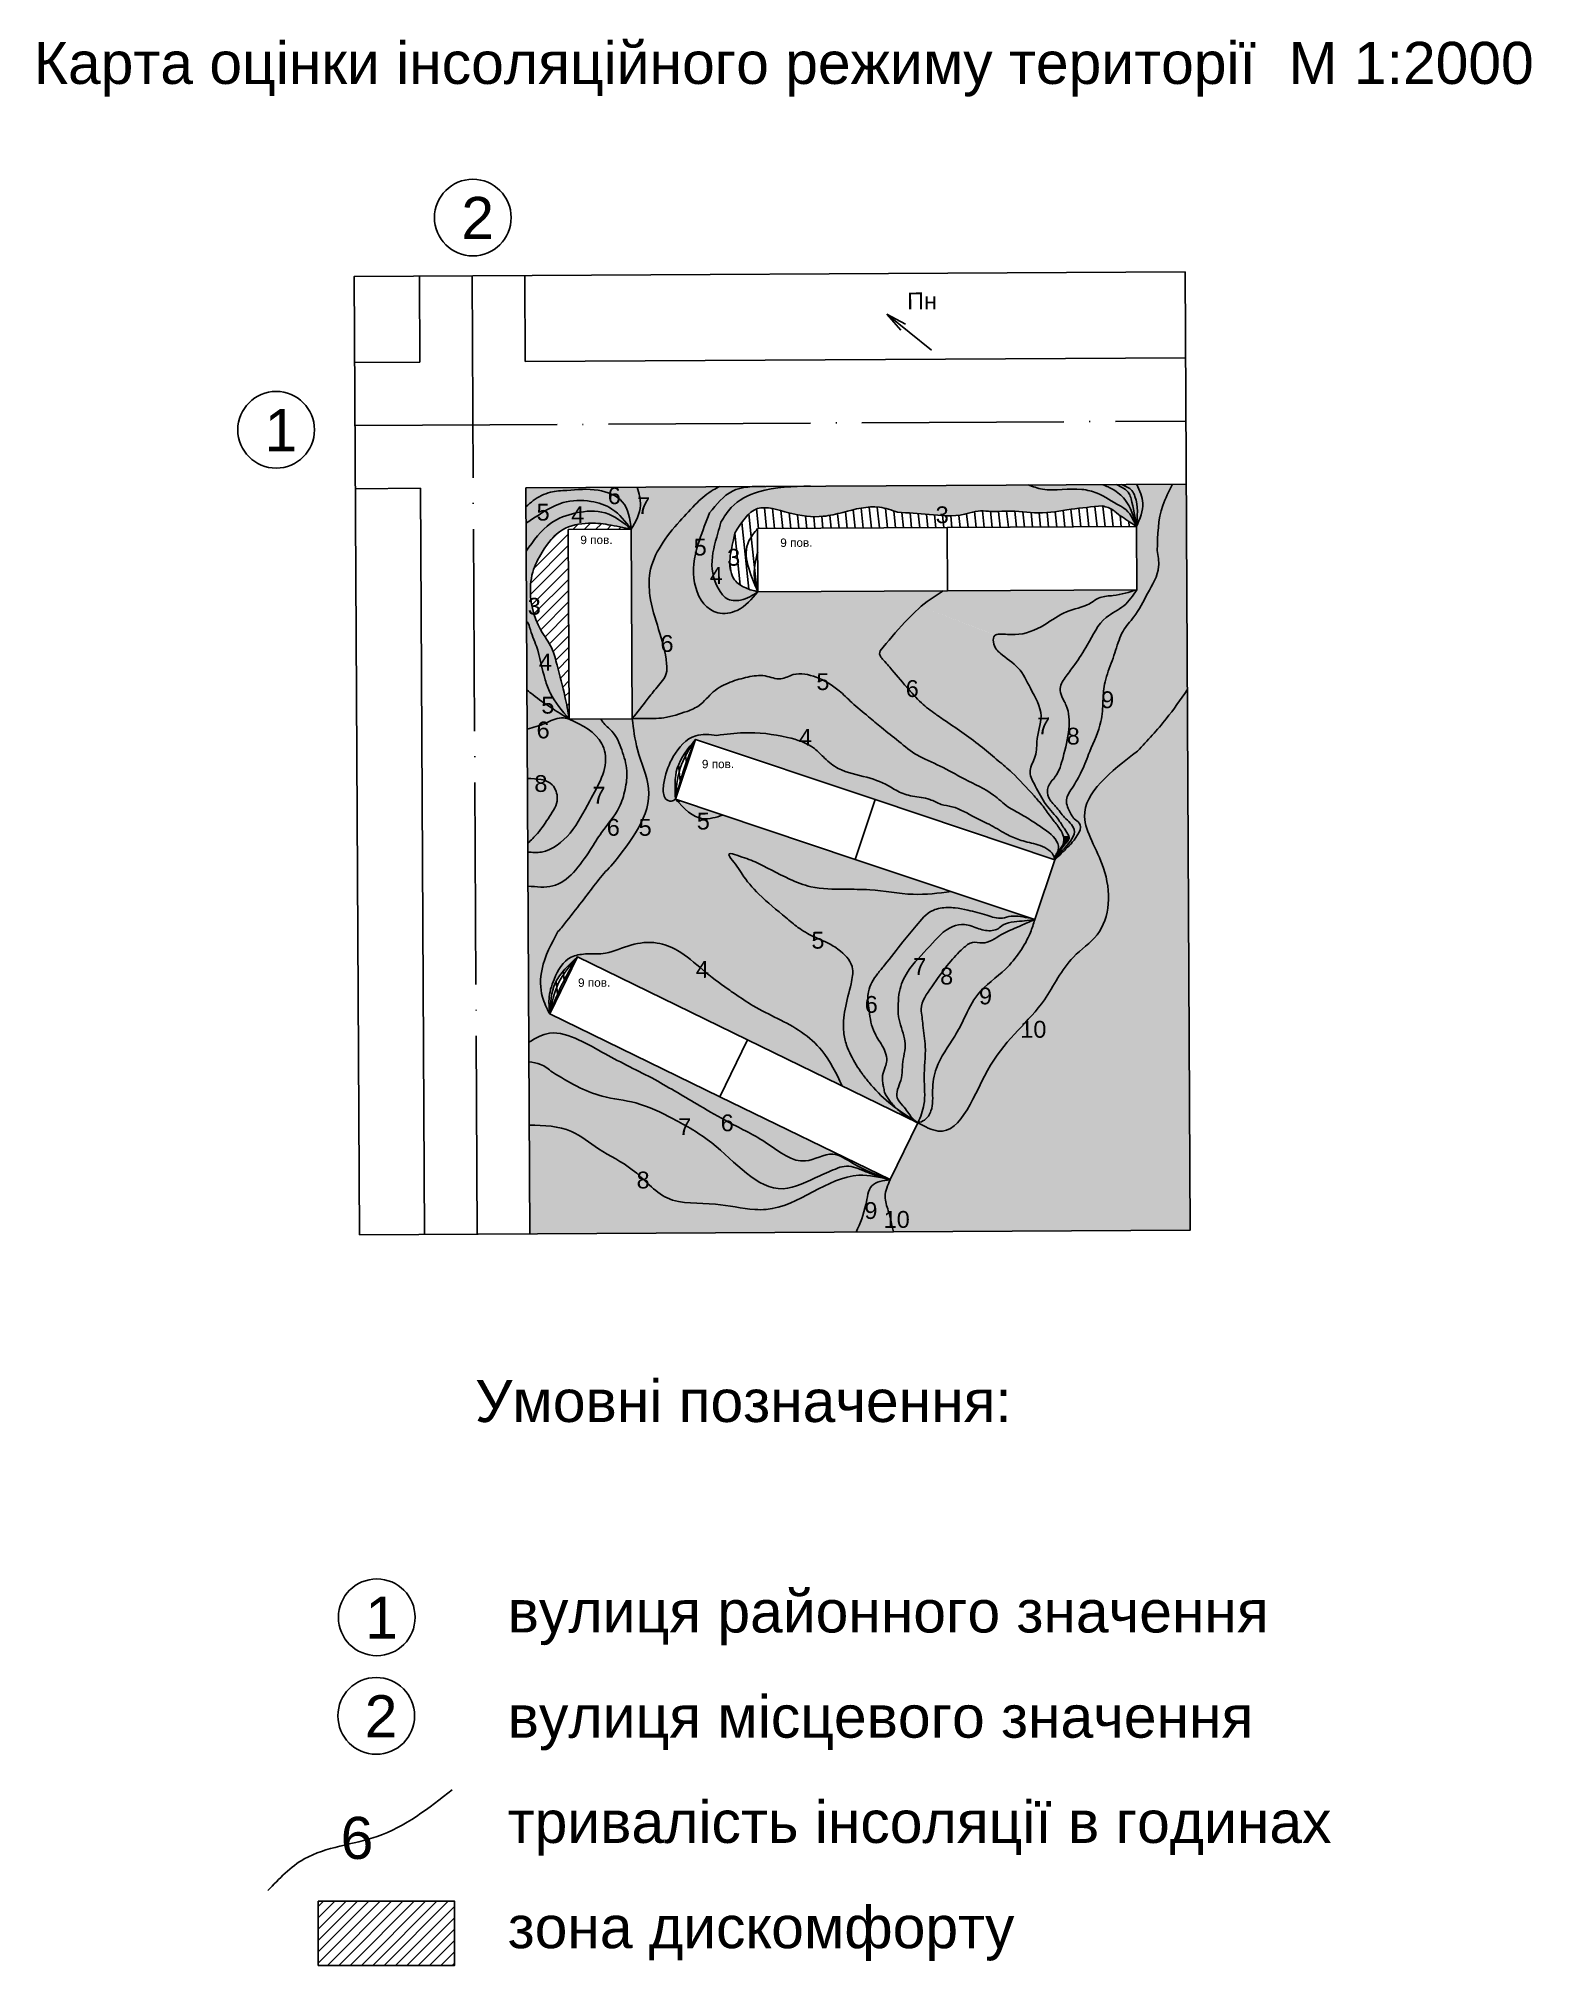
# Model space of a CAD drawing. Header units: millimetres. Extents: x 3866 to 35600, y -8896 to 9491.
# Drawn here: x 13880.4 to 14057.7, y -6203.3 to -5974.4 of the extents above; entities that cross this region are included whole.
import ezdxf

# ---------------------------------------------------------------- set-up
doc = ezdxf.new("R2010")
doc.units = ezdxf.units.MM
doc.linetypes.add('ACAD_ISO04W100', pattern=[30, 24, -3, 0, -3])
for name, color, linetype in [('благоустрый', 7, 'Continuous'), ('будівлі', 7, 'Continuous'), ('ВДМ', 7, 'Continuous'), ('інсоляція', 180, 'Continuous')]:
    doc.layers.add(name, color=color, linetype=linetype)
doc.styles.get("Standard").update_dxf_attribs({"font": 'arial.ttf'})

msp = doc.modelspace()

# ---------------------------------------------------------------- texts
at = {"layer": 'ВДМ', "char_height": 5, "attachment_point": 1}
for s, width, heights, insert in [('Карта оцінки інсоляційного режиму території  М 1:2000', 180.76829, [0], (13879.801, -5974.794)), ('2', 4.32334, [0], (13930.585, -5993.217)), ('1', 4.32334, [0], (13907.229, -6018.427)), ('\\pxsm1.5;Умовні позначення:\\P\\P  вулиця районного значення\\P  вулиця місцевого значення\\P  тривалість інсоляції в годинах\\P  зона дискомфорту', 213.16362, [132.974], (13932.219, -6133.77)), ('1', 4.32334, [0], (13919.175, -6159.518)), ('2', 4.32334, [0], (13919.116, -6171.228))]:
    msp.add_mtext_dynamic_manual_height_columns(s, width=width, gutter_width=12.5, heights=heights, dxfattribs=dict(at, insert=insert))
at = {"layer": 'ВДМ', "insert": (13983.527, -6004.579), "char_height": 2, "attachment_point": 1, "rotation": 0.30576}
msp.add_mtext_dynamic_manual_height_columns('Пн', width=4.32334, gutter_width=12.5, heights=[0], dxfattribs=at)
at = {"layer": 'інсоляція', "color": 7, "attachment_point": 1, "rotation": 0.30576}
for s, width, insert, char_height in [('6', 1.66915, (13947.969, -6027.722), 2), ('5', 1.66915, (13939.525, -6029.674), 2), ('4', 1.66915, (13943.635, -6029.973), 2), ('7', 1.66915, (13951.463, -6028.908), 2), ('3', 1.66915, (13986.924, -6029.988), 2), ('9 пов.', 4.97648, (13944.723, -6033.467), 1), ('5', 1.66915, (13958.178, -6033.824), 2), ('9 пов.', 4.97648, (13968.468, -6033.803), 1), ('3', 1.66915, (13962.153, -6035.036), 2), ('4', 1.66915, (13960.085, -6037.195), 2), ('3', 1.66915, (13938.472, -6040.856), 2), ('6', 1.66915, (13954.235, -6045.279), 2), ('4', 1.66915, (13939.783, -6047.499), 2), ('5', 1.66915, (13972.751, -6049.812), 2), ('6', 1.66915, (13983.359, -6050.637), 2), ('5', 1.66915, (13940.082, -6052.611), 2), ('9', 1.66915, (14006.57, -6051.962), 2), ('7', 1.66915, (13998.968, -6055.074), 2), ('6', 1.66915, (13939.521, -6055.552), 2), ('4', 1.66915, (13970.662, -6056.427), 2), ('8', 1.66915, (14002.484, -6056.285), 2), ('8', 1.66915, (13939.254, -6061.915), 2), ('9 пов.', 4.97648, (13959.159, -6060.101), 1), ('7', 1.66915, (13946.163, -6063.303), 2), ('5', 1.66915, (13958.547, -6066.38), 2), ('6', 1.66915, (13947.855, -6067.12), 2), ('5', 1.66915, (13951.642, -6067.123), 2), ('5', 1.66915, (13972.161, -6080.534), 2), ('4', 1.66915, (13958.432, -6084.003), 2), ('7', 1.66915, (13984.267, -6083.654), 2), ('8', 1.66915, (13987.449, -6084.791), 2), ('9 пов.', 4.97648, (13944.448, -6086.067), 1), ('9', 1.66915, (13992.062, -6087.154), 2), ('6', 1.66915, (13978.494, -6088.158), 2), ('10', 1.66915, (13996.969, -6091.127), 2), ('7', 1.66915, (13956.343, -6102.686), 2), ('6', 1.66915, (13961.388, -6102.23), 2), ('8', 1.66915, (13951.401, -6109.022), 2), ('9', 1.66915, (13978.451, -6112.648), 2), ('10', 1.66915, (13980.74, -6113.71), 2), ('6', 1.66915, (13916.24, -6185.689), 5)]:
    msp.add_mtext_dynamic_manual_height_columns(s, width=width, gutter_width=12.5, heights=[0], dxfattribs=dict(at, insert=insert, char_height=char_height))

# ---------------------------------------------------------------- hatches: boundary and pattern name
at = {"layer": 'інсоляція', "transparency": 33554572}
h = msp.add_hatch(color=256, dxfattribs=at)
h.dxf.hatch_style = 1
edge = h.paths.add_edge_path()
edge.add_spline(control_points=[(13950.78, -6032.707), (13951.301, -6031.77), (13952.195, -6030.162), (13951.685, -6028.427), (13951.473, -6027.703)], knot_values=[0, 0, 0, 0, 3.0541361, 5.2392146, 5.2392146, 5.2392146, 5.2392146], degree=3, periodic=0)
edge.add_line((13951.473, -6027.703), (13938.254, -6027.773))
edge.add_line((13938.254, -6027.773), (13938.266, -6030.03))
edge.add_spline(control_points=[(13938.266, -6030.03), (13938.546, -6029.777), (13939.385, -6029.017), (13941.043, -6028.186), (13943.715, -6028.073), (13946.607, -6027.741), (13950.265, -6029.13), (13950.604, -6031.485), (13950.78, -6032.707)], knot_values=[0, 0, 0, 0, 1.1335963, 3.3969176, 5.3675325, 9.0722421, 12.2656121, 15.7058306, 15.7058306, 15.7058306, 15.7058306], degree=3, periodic=0)
h.paths.add_polyline_path([(13950.847, -6032.003), (13953.401, -6031.99), (13953.379, -6027.868), (13950.825, -6027.882)], flags=9)
h.paths.add_polyline_path([(13947.38, -6030.825), (13949.934, -6030.811), (13949.912, -6026.69), (13947.358, -6026.704)], flags=9)
at = {"layer": 'інсоляція', "transparency": 33554585}
h = msp.add_hatch(color=256, dxfattribs=at)
h.dxf.hatch_style = 1
edge = h.paths.add_edge_path()
edge.add_spline(control_points=[(13950.78, -6032.707), (13950.604, -6031.485), (13950.265, -6029.13), (13946.607, -6027.741), (13943.715, -6028.073), (13941.043, -6028.186), (13939.385, -6029.017), (13938.546, -6029.777), (13938.266, -6030.03)], knot_values=[0, 0, 0, 0, 3.4402185, 6.6335885, 10.3382981, 12.308913, 14.5722343, 15.7058306, 15.7058306, 15.7058306, 15.7058306], degree=3, periodic=0)
edge.add_line((13938.266, -6030.03), (13938.276, -6031.97))
edge.add_spline(control_points=[(13938.276, -6031.97), (13938.493, -6031.834), (13939.912, -6030.943), (13942.257, -6029.272), (13945.788, -6029.178), (13948.84, -6030.175), (13950.087, -6031.802), (13950.78, -6032.707)], knot_values=[0, 0, 0, 0, 0.7709029, 5.0346611, 8.3328292, 10.9941524, 14.3274348, 14.3274348, 14.3274348, 14.3274348], degree=3, periodic=0)
h.paths.add_polyline_path([(13938.926, -6032.77), (13941.479, -6032.756), (13941.457, -6028.635), (13938.904, -6028.648)], flags=9)
h.paths.add_polyline_path([(13947.38, -6030.825), (13949.934, -6030.811), (13949.912, -6026.69), (13947.358, -6026.704)], flags=9)
at = {"layer": 'інсоляція', "transparency": 33554572}
h = msp.add_hatch(color=256, dxfattribs=at)
h.dxf.hatch_style = 1
edge = h.paths.add_edge_path()
edge.add_spline(control_points=[(13950.9, -6055.206), (13951.485, -6054.449), (13952.463, -6053.183), (13953.822, -6051.454), (13955.051, -6050.145), (13954.893, -6046.194), (13952.946, -6042.538), (13952.78, -6036.345), (13955.597, -6032.682), (13957.899, -6030.268), (13958.585, -6029.548)], knot_values=[0, 0, 0, 0, 2.8602709, 4.7769732, 6.7137502, 7.8784876, 16.2087847, 18.9076936, 25.9942856, 29.0022122, 29.0022122, 29.0022122, 29.0022122], degree=3, periodic=0)
edge.add_spline(control_points=[(13958.585, -6029.548), (13959.198, -6028.999), (13960.015, -6028.268), (13960.984, -6027.773), (13961.225, -6027.651)], knot_values=[0, 0, 0, 0, 2.4517883, 3.2609131, 3.2609131, 3.2609131, 3.2609131], degree=3, periodic=0)
edge.add_line((13961.225, -6027.651), (13951.473, -6027.703))
edge.add_spline(control_points=[(13951.473, -6027.703), (13951.685, -6028.427), (13952.195, -6030.162), (13951.301, -6031.77), (13950.78, -6032.707)], knot_values=[0, 0, 0, 0, 2.1850785, 5.2392146, 5.2392146, 5.2392146, 5.2392146], degree=3, periodic=0)
edge.add_line((13950.78, -6032.707), (13950.9, -6055.206))
h.paths.add_polyline_path([(13950.847, -6032.003), (13953.401, -6031.99), (13953.379, -6027.868), (13950.825, -6027.882)], flags=25)
h.paths.add_polyline_path([(13953.646, -6048.383), (13956.2, -6048.369), (13956.178, -6044.248), (13953.624, -6044.262)], flags=24)
at = {"layer": 'інсоляція', "transparency": 33554546}
h = msp.add_hatch(color=256, dxfattribs=at)
h.dxf.hatch_style = 1
edge = h.paths.add_edge_path()
edge.add_line((13969.94, -6040.105), (13965.82, -6040.127))
edge.add_spline(control_points=[(13965.82, -6040.127), (13965.087, -6040.992), (13963.842, -6042.461), (13961.456, -6042.873), (13959.144, -6041.819), (13957.702, -6038.341), (13958.663, -6034.325), (13959.655, -6031.84), (13960.085, -6030.763)], knot_values=[0, 0, 0, 0, 3.3177322, 5.6346149, 6.5781657, 10.7848221, 15.3336205, 18.8157794, 18.8157794, 18.8157794, 18.8157794], degree=3, periodic=0)
edge.add_spline(control_points=[(13960.085, -6030.763), (13960.901, -6029.733), (13962.298, -6027.973), (13964.409, -6027.672), (13965.326, -6027.629)], knot_values=[0, 0, 0, 0, 3.7364511, 6.3900702, 6.3900702, 6.3900702, 6.3900702], degree=3, periodic=0)
edge.add_line((13965.326, -6027.629), (13961.225, -6027.651))
edge.add_spline(control_points=[(13961.225, -6027.651), (13960.984, -6027.773), (13960.015, -6028.268), (13959.198, -6028.999), (13958.585, -6029.548)], knot_values=[0, 0, 0, 0, 0.8091249, 3.2609131, 3.2609131, 3.2609131, 3.2609131], degree=3, periodic=0)
edge.add_spline(control_points=[(13958.585, -6029.548), (13957.899, -6030.268), (13955.597, -6032.682), (13952.78, -6036.345), (13952.946, -6042.538), (13954.85, -6046.113), (13955.016, -6049.289), (13954.978, -6049.581)], knot_values=[6.9840086, 6.9840086, 6.9840086, 6.9840086, 9.9919353, 17.0785272, 19.7774361, 28.1077332, 29.0022122, 29.0022122, 29.0022122, 29.0022122], degree=3, periodic=0)
edge.add_line((13954.978, -6049.581), (13963.685, -6050.496))
edge.add_spline(control_points=[(13963.685, -6050.496), (13963.993, -6050.409), (13964.968, -6050.17), (13966.619, -6049.912), (13967.997, -6050.571), (13968.663, -6050.454), (13968.728, -6050.439)], knot_values=[41.082331, 41.082331, 41.082331, 41.082331, 42.0428903, 44.0917143, 45.9935555, 46.1975494, 46.1975494, 46.1975494, 46.1975494], degree=3, periodic=0)
edge.add_line((13968.728, -6050.439), (13969.94, -6040.105))
h.paths.add_polyline_path([(13957.578, -6036.92), (13960.132, -6036.906), (13960.11, -6032.785), (13957.556, -6032.798)], flags=24)
h.paths.add_polyline_path([(13953.646, -6048.383), (13956.2, -6048.369), (13956.178, -6044.248), (13953.624, -6044.262)], flags=25)
at = {"layer": 'інсоляція', "transparency": 33554483}
h = msp.add_hatch(color=256, dxfattribs=at)
h.dxf.hatch_style = 1
edge = h.paths.add_edge_path()
edge.add_spline(control_points=[(14001.08, -6071.97), (14001.027, -6071.781), (14000.776, -6070.877), (13999.088, -6070.083), (13997.186, -6069.778), (13995.294, -6068.978), (13993.603, -6067.851), (13991.315, -6066.891), (13989.476, -6065.658), (13987.502, -6065.473), (13986.081, -6064.596), (13984.243, -6064.501), (13982.684, -6064.018), (13981.039, -6062.956), (13978.672, -6062.013), (13975.711, -6061.561), (13973.79, -6060.019), (13972.183, -6058.227), (13968.751, -6057.17), (13964.812, -6056.7), (13962.018, -6057.056), (13960.943, -6057.193)], knot_values=[0, 0, 0, 0, 0.5793003, 2.7685009, 4.842181, 6.5380603, 8.8392423, 10.9254597, 13.9861575, 15.2921857, 16.7594615, 18.8623475, 20.7085592, 21.5811934, 24.7198467, 28.3033767, 30.3175898, 31.9706062, 35.4551635, 40.6364296, 43.8739834, 43.8739834, 43.8739834, 43.8739834], degree=3, periodic=0)
edge.add_spline(control_points=[(13960.943, -6057.193), (13960.071, -6057.097), (13957.939, -6056.861), (13955.66, -6059.472), (13954.743, -6061.997), (13954.491, -6063.749), (13954.755, -6064.78), (13955.493, -6065.132), (13955.869, -6064.884), (13956.029, -6064.777)], knot_values=[0, 0, 0, 0, 2.5168557, 6.1566584, 9.0917099, 10.6822383, 11.3970242, 12.1357203, 12.6869541, 12.6869541, 12.6869541, 12.6869541], degree=3, periodic=0)
edge.add_spline(control_points=[(13956.029, -6064.777), (13955.959, -6063.507), (13955.811, -6060.834), (13957.518, -6058.757), (13958.413, -6057.666)], knot_values=[0, 0, 0, 0, 3.6821861, 7.7483604, 7.7483604, 7.7483604, 7.7483604], degree=3, periodic=0)
edge.add_line((13958.413, -6057.666), (13979.746, -6064.818))
edge.add_line((13979.746, -6064.818), (14001.08, -6071.97))
edge = h.paths.add_edge_path()
edge.add_spline(control_points=[(14010.779, -6032.387), (14010.391, -6031.54), (14009.916, -6030.506), (14008.047, -6029.51), (14006.533, -6028.455), (14003.379, -6027.628), (14000.543, -6028.357), (13998.512, -6027.647), (13997.971, -6027.455)], knot_values=[0, 0, 0, 0, 2.6503085, 3.2374493, 6.289394, 8.1563899, 12.8491225, 14.5531254, 14.5531254, 14.5531254, 14.5531254], degree=3, periodic=0)
edge.add_line((13997.971, -6027.455), (13972.061, -6027.593))
edge.add_spline(control_points=[(13972.061, -6027.593), (13969.972, -6027.608), (13966.636, -6027.632), (13962.825, -6029.555), (13961.802, -6031.238), (13961.429, -6031.851)], knot_values=[0, 0, 0, 0, 6.2236668, 9.9394321, 12.0684044, 12.0684044, 12.0684044, 12.0684044], degree=3, periodic=0)
edge.add_spline(control_points=[(13961.429, -6031.851), (13961.304, -6032.295), (13960.834, -6033.966), (13959.974, -6036.88), (13960.861, -6039.721), (13962.291, -6041.204), (13964.048, -6041.274), (13965.177, -6040.543), (13965.82, -6040.127)], knot_values=[0, 0, 0, 0, 1.3857844, 5.2148963, 8.956289, 9.5610325, 11.2882095, 13.5722165, 13.5722165, 13.5722165, 13.5722165], degree=3, periodic=0)
edge.add_spline(control_points=[(13965.82, -6040.127), (13965.328, -6040.006), (13964.307, -6039.757), (13962.688, -6038.693), (13962.311, -6036.341), (13962.803, -6034.541), (13963.017, -6033.443), (13963.069, -6033.179)], knot_values=[0, 0, 0, 0, 1.5224135, 3.1623426, 5.4580828, 8.0063138, 8.8108746, 8.8108746, 8.8108746, 8.8108746], degree=3, periodic=0)
edge.add_spline(control_points=[(13963.069, -6033.179), (13963.855, -6031.893), (13965.383, -6029.394), (13969.69, -6030.953), (13973.011, -6031.411), (13976.552, -6030.548), (13979.574, -6029.693), (13981.696, -6030.432), (13982.412, -6030.681)], knot_values=[0, 0, 0, 0, 3.9816728, 7.7353853, 11.8542108, 14.2092132, 18.6092915, 20.8483834, 20.8483834, 20.8483834, 20.8483834], degree=3, periodic=0)
edge.add_spline(control_points=[(13982.412, -6030.681), (13983.649, -6030.749), (13986.283, -6030.893), (13989.448, -6031.32), (13992.015, -6030.365), (13993.742, -6030.677), (13996.234, -6030.415), (13999.195, -6031.035), (14002.957, -6030.253), (14005.488, -6030.039), (14006.732, -6029.934)], knot_values=[0, 0, 0, 0, 3.7364836, 7.9563641, 9.2891537, 11.8040622, 13.0390669, 16.7962558, 20.6793569, 24.4267186, 24.4267186, 24.4267186, 24.4267186], degree=3, periodic=0)
edge.add_spline(control_points=[(14006.732, -6029.934), (14007.192, -6030.05), (14007.735, -6030.186), (14008.698, -6031.013), (14009.648, -6031.62), (14010.511, -6032.205), (14010.779, -6032.387)], knot_values=[0, 0, 0, 0, 1.3838018, 1.6349148, 3.7902427, 4.7619999, 4.7619999, 4.7619999, 4.7619999], degree=3, periodic=0)
h.paths.add_polyline_path([(13961.552, -6038.139), (13964.106, -6038.126), (13964.084, -6034.004), (13961.53, -6034.018)], flags=24)
h.paths.add_polyline_path([(13986.323, -6033.091), (13988.877, -6033.078), (13988.855, -6028.956), (13986.301, -6028.97)], flags=25)
h.paths.add_polyline_path([(13959.566, -6040.29), (13962.12, -6040.276), (13962.098, -6036.155), (13959.544, -6036.168)], flags=9)
at = {"layer": 'інсоляція', "transparency": 33554521}
h = msp.add_hatch(color=256, dxfattribs=at)
h.dxf.hatch_style = 1
edge = h.paths.add_edge_path()
edge.add_spline(control_points=[(13965.82, -6040.127), (13965.177, -6040.543), (13964.048, -6041.274), (13962.291, -6041.204), (13960.861, -6039.721), (13959.974, -6036.88), (13960.834, -6033.966), (13961.304, -6032.295), (13961.429, -6031.851)], knot_values=[0, 0, 0, 0, 2.284007, 4.011184, 4.6159275, 8.3573202, 12.186432, 13.5722165, 13.5722165, 13.5722165, 13.5722165], degree=3, periodic=0)
edge.add_spline(control_points=[(13961.429, -6031.851), (13961.802, -6031.238), (13962.825, -6029.555), (13966.636, -6027.632), (13969.972, -6027.608), (13972.061, -6027.593)], knot_values=[0, 0, 0, 0, 2.1289723, 5.8447376, 12.0684044, 12.0684044, 12.0684044, 12.0684044], degree=3, periodic=0)
edge.add_line((13972.061, -6027.593), (13965.326, -6027.629))
edge.add_spline(control_points=[(13965.326, -6027.629), (13964.409, -6027.672), (13962.298, -6027.973), (13960.901, -6029.733), (13960.085, -6030.763)], knot_values=[0, 0, 0, 0, 2.6536191, 6.3900702, 6.3900702, 6.3900702, 6.3900702], degree=3, periodic=0)
edge.add_spline(control_points=[(13960.085, -6030.763), (13959.655, -6031.84), (13958.663, -6034.325), (13957.702, -6038.341), (13959.144, -6041.819), (13961.456, -6042.873), (13963.842, -6042.461), (13965.087, -6040.992), (13965.82, -6040.127)], knot_values=[0, 0, 0, 0, 3.482159, 8.0309573, 12.2376137, 13.1811645, 15.4980472, 18.8157794, 18.8157794, 18.8157794, 18.8157794], degree=3, periodic=0)
h.paths.add_polyline_path([(13959.566, -6040.29), (13962.12, -6040.276), (13962.098, -6036.155), (13959.544, -6036.168)], flags=24)
h.paths.add_polyline_path([(13957.578, -6036.92), (13960.132, -6036.906), (13960.11, -6032.785), (13957.556, -6032.798)], flags=9)
h = msp.add_hatch(color=256, dxfattribs=at)
h.dxf.hatch_style = 1
edge = h.paths.add_edge_path()
edge.add_spline(control_points=[(14010.779, -6032.387), (14010.445, -6031.226), (14009.938, -6029.468), (14008.165, -6027.999), (14007.2, -6027.585), (14006.788, -6027.408)], knot_values=[0, 0, 0, 0, 3.5177787, 5.3267561, 6.6706256, 6.6706256, 6.6706256, 6.6706256], degree=3, periodic=0)
edge.add_line((14006.788, -6027.408), (13997.971, -6027.455))
edge.add_spline(control_points=[(13997.971, -6027.455), (13998.512, -6027.647), (14000.543, -6028.357), (14003.379, -6027.628), (14006.533, -6028.455), (14008.047, -6029.51), (14009.916, -6030.506), (14010.391, -6031.54), (14010.779, -6032.387)], knot_values=[0, 0, 0, 0, 1.7040029, 6.3967354, 8.2637313, 11.315676, 11.9028169, 14.5531254, 14.5531254, 14.5531254, 14.5531254], degree=3, periodic=0)
at = {"layer": 'інсоляція', "transparency": 33554623}
h = msp.add_hatch(color=256, dxfattribs=at)
h.dxf.hatch_style = 1
edge = h.paths.add_edge_path()
edge.add_spline(control_points=[(14013.255, -6035.217), (14013.29, -6033.382), (14013.344, -6030.606), (14014.637, -6028.185), (14015.075, -6027.364)], knot_values=[0, 0, 0, 0, 5.3873066, 8.1532244, 8.1532244, 8.1532244, 8.1532244], degree=3, periodic=0)
edge.add_line((14015.075, -6027.364), (14010.815, -6027.386))
edge.add_spline(control_points=[(14010.815, -6027.386), (14011.152, -6028.121), (14011.909, -6029.769), (14011.182, -6031.454), (14010.779, -6032.387)], knot_values=[0, 0, 0, 0, 2.3261187, 5.2135461, 5.2135461, 5.2135461, 5.2135461], degree=3, periodic=0)
edge.add_line((14010.779, -6032.387), (14010.819, -6039.886))
edge.add_spline(control_points=[(14010.819, -6039.886), (14010.361, -6040.579), (14009.434, -6041.982), (14006.54, -6043.195), (14005.206, -6046.166), (14003.657, -6048.514), (14002.463, -6050.101), (14001.551, -6051.379), (14001.869, -6052.563), (14002.22, -6053.181), (14002.803, -6054.382), (14002.864, -6056.695), (14002.16, -6059.472), (14001.479, -6061.904), (14000.122, -6063.157), (14000.221, -6064.711), (14001.313, -6065.688), (14002.033, -6066.803), (14002.904, -6067.556), (14003.819, -6068.798), (14002.501, -6070.283), (14001.596, -6071.293), (14001.21, -6071.799), (14001.08, -6071.97)], knot_values=[0, 0, 0, 0, 2.4432645, 4.9523913, 8.9379806, 11.6886779, 13.4081705, 15.024687, 16.0097559, 16.8642772, 17.1790216, 20.0039052, 23.4473433, 25.893391, 27.3987998, 28.6803271, 29.9960969, 31.6701844, 32.6155598, 33.5024794, 35.9113645, 37.1668136, 37.8062086, 37.8062086, 37.8062086, 37.8062086], degree=3, periodic=0)
edge.add_spline(control_points=[(14001.08, -6071.97), (14001.595, -6071.471), (14002.311, -6070.78), (14003.483, -6069.574), (14004.686, -6067.813), (14003.419, -6067.244), (14003.031, -6066.614), (14002.704, -6065.954), (14002.251, -6064.773), (14003.286, -6063.272), (14004.352, -6061.436), (14005.327, -6058.686), (14006.666, -6056.029), (14006.791, -6053.149), (14006.942, -6050.68), (14007.932, -6048.343), (14008.521, -6046.304), (14009.271, -6044.482), (14010.8, -6042.881), (14012.079, -6040.283), (14013.658, -6037.678), (14013.361, -6035.868), (14013.255, -6035.217)], knot_values=[0.00022, 0.00022, 0.00022, 0.00022, 2.1118657, 2.9290715, 5.364831, 6.1549792, 6.5258529, 7.5728924, 8.4017497, 10.1314403, 12.463742, 14.9810132, 18.8102729, 21.2398935, 23.5487379, 26.1834146, 28.7629115, 29.9403711, 32.0466592, 35.2727427, 38.7200831, 40.6559499, 40.6559499, 40.6559499, 40.6559499], degree=3, periodic=0)
h.paths.add_polyline_path([(14001.888, -6059.389), (14004.442, -6059.375), (14004.42, -6055.254), (14001.866, -6055.267)], flags=25)
h.paths.add_polyline_path([(14005.971, -6055.066), (14008.525, -6055.052), (14008.503, -6050.931), (14005.949, -6050.944)], flags=24)
at = {"layer": 'інсоляція', "transparency": 33554546}
h = msp.add_hatch(color=256, dxfattribs=at)
h.dxf.hatch_style = 1
edge = h.paths.add_edge_path()
edge.add_spline(control_points=[(14010.779, -6032.387), (14010.611, -6031.285), (14010.411, -6029.978), (14009.832, -6028.059), (14009.018, -6027.682), (14008.408, -6027.399)], knot_values=[0, 0, 0, 0, 3.369028, 3.9945079, 5.8597459, 5.8597459, 5.8597459, 5.8597459], degree=3, periodic=0)
edge.add_line((14008.408, -6027.399), (14006.788, -6027.408))
edge.add_spline(control_points=[(14006.788, -6027.408), (14007.2, -6027.585), (14008.165, -6027.999), (14009.938, -6029.468), (14010.445, -6031.226), (14010.779, -6032.387)], knot_values=[0, 0, 0, 0, 1.3438695, 3.1528469, 6.6706256, 6.6706256, 6.6706256, 6.6706256], degree=3, periodic=0)
at = {"layer": 'інсоляція', "transparency": 33554572}
h = msp.add_hatch(color=256, dxfattribs=at)
h.dxf.hatch_style = 1
edge = h.paths.add_edge_path()
edge.add_spline(control_points=[(14010.779, -6032.387), (14010.891, -6031.168), (14011.027, -6029.684), (14010.192, -6027.858), (14009.476, -6027.577), (14009.016, -6027.396)], knot_values=[0, 0, 0, 0, 3.589412, 4.3743328, 5.7824174, 5.7824174, 5.7824174, 5.7824174], degree=3, periodic=0)
edge.add_line((14009.016, -6027.396), (14008.408, -6027.399))
edge.add_spline(control_points=[(14008.408, -6027.399), (14009.018, -6027.682), (14009.832, -6028.059), (14010.411, -6029.978), (14010.611, -6031.285), (14010.779, -6032.387)], knot_values=[0, 0, 0, 0, 1.865238, 2.4907179, 5.8597459, 5.8597459, 5.8597459, 5.8597459], degree=3, periodic=0)
at = {"layer": 'інсоляція', "transparency": 33554597}
h = msp.add_hatch(color=256, dxfattribs=at)
h.dxf.hatch_style = 1
edge = h.paths.add_edge_path()
edge.add_spline(control_points=[(14010.779, -6032.387), (14011.182, -6031.454), (14011.909, -6029.769), (14011.152, -6028.121), (14010.815, -6027.386)], knot_values=[0, 0, 0, 0, 2.8874274, 5.2135461, 5.2135461, 5.2135461, 5.2135461], degree=3, periodic=0)
edge.add_line((14010.815, -6027.386), (14009.016, -6027.396))
edge.add_spline(control_points=[(14009.016, -6027.396), (14009.476, -6027.577), (14010.192, -6027.858), (14011.027, -6029.684), (14010.891, -6031.168), (14010.779, -6032.387)], knot_values=[0, 0, 0, 0, 1.4080846, 2.1930054, 5.7824174, 5.7824174, 5.7824174, 5.7824174], degree=3, periodic=0)
at = {"layer": 'інсоляція', "transparency": 33554648}
h = msp.add_hatch(color=256, dxfattribs=at)
h.dxf.hatch_style = 1
edge = h.paths.add_edge_path()
edge.add_line((14016.681, -6027.355), (14015.075, -6027.364))
edge.add_spline(control_points=[(14015.075, -6027.364), (14014.637, -6028.185), (14013.344, -6030.606), (14013.29, -6033.382), (14013.255, -6035.217)], knot_values=[0, 0, 0, 0, 2.7659178, 8.1532244, 8.1532244, 8.1532244, 8.1532244], degree=3, periodic=0)
edge.add_spline(control_points=[(14013.255, -6035.217), (14013.361, -6035.868), (14013.472, -6036.546), (14013.403, -6037.199), (14013.4, -6037.226)], knot_values=[0.00022, 0.00022, 0.00022, 0.00022, 1.9360868, 2.018109, 2.018109, 2.018109, 2.018109], degree=3, periodic=0)
edge.add_line((14013.4, -6037.226), (14016.736, -6037.696))
edge.add_line((14016.736, -6037.696), (14016.681, -6027.355))
at = {"layer": 'інсоляція', "transparency": 33554483}
h = msp.add_hatch(color=256, dxfattribs=at)
h.dxf.hatch_style = 1
edge = h.paths.add_edge_path()
edge.add_spline(control_points=[(13943.4, -6055.246), (13943.248, -6054.353), (13942.881, -6052.197), (13942.069, -6049.437), (13941.431, -6046.642), (13939.288, -6043.945), (13938.571, -6040.617), (13939.069, -6037.407), (13940.293, -6035.131), (13942.249, -6032.431), (13945.024, -6031.968), (13946.86, -6031.987), (13948.56, -6032.218), (13949.871, -6032.506), (13950.78, -6032.707)], knot_values=[0, 0, 0, 0, 2.7148565, 6.549214, 8.6660177, 11.1904936, 16.7233178, 18.2054948, 20.8596929, 24.4487065, 27.6496554, 28.7541885, 29.9860305, 32.780111, 32.780111, 32.780111, 32.780111], degree=3, periodic=0)
edge.add_spline(control_points=[(13950.78, -6032.707), (13949.796, -6031.909), (13947.88, -6030.357), (13944.224, -6030.586), (13940.653, -6031.913), (13939.157, -6034.07), (13938.294, -6035.315)], knot_values=[0, 0, 0, 0, 3.6671509, 7.1382159, 10.3759748, 14.7901893, 14.7901893, 14.7901893, 14.7901893], degree=3, periodic=0)
edge.add_line((13938.294, -6035.315), (13938.338, -6043.687))
edge.add_spline(control_points=[(13938.338, -6043.687), (13938.568, -6043.758), (13938.825, -6045.027), (13939.819, -6047.001), (13940.239, -6049.839), (13941.338, -6052.86), (13942.553, -6054.266), (13943.4, -6055.246)], knot_values=[0, 0, 0, 0, 0.7278645, 3.1565001, 7.2760967, 8.9408937, 12.7713387, 12.7713387, 12.7713387, 12.7713387], degree=3, periodic=0)
h.paths.add_polyline_path([(13937.871, -6043.959), (13940.425, -6043.946), (13940.403, -6039.824), (13937.849, -6039.838)], flags=9)
h.paths.add_polyline_path([(13939.264, -6050.594), (13941.818, -6050.58), (13941.796, -6046.459), (13939.242, -6046.473)], flags=25)
h.paths.add_polyline_path([(13943.116, -6033.068), (13945.67, -6033.054), (13945.648, -6028.933), (13943.094, -6028.946)], flags=9)
at = {"layer": 'інсоляція', "transparency": 33554521}
h = msp.add_hatch(color=256, dxfattribs=at)
h.dxf.hatch_style = 1
edge = h.paths.add_edge_path()
edge.add_spline(control_points=[(13938.294, -6035.315), (13939.157, -6034.07), (13940.653, -6031.913), (13944.224, -6030.586), (13947.88, -6030.357), (13949.796, -6031.909), (13950.78, -6032.707)], knot_values=[0, 0, 0, 0, 4.4142144, 7.6519734, 11.1230384, 14.7901893, 14.7901893, 14.7901893, 14.7901893], degree=3, periodic=0)
edge.add_spline(control_points=[(13950.78, -6032.707), (13950.087, -6031.802), (13948.84, -6030.175), (13945.788, -6029.178), (13942.257, -6029.272), (13939.912, -6030.943), (13938.493, -6031.834), (13938.276, -6031.97)], knot_values=[0, 0, 0, 0, 3.3332824, 5.9946056, 9.2927737, 13.5565319, 14.3274348, 14.3274348, 14.3274348, 14.3274348], degree=3, periodic=0)
edge.add_line((13938.276, -6031.97), (13938.294, -6035.315))
h.paths.add_polyline_path([(13943.116, -6033.068), (13945.67, -6033.054), (13945.648, -6028.933), (13943.094, -6028.946)], flags=9)
h.paths.add_polyline_path([(13938.926, -6032.77), (13941.479, -6032.756), (13941.457, -6028.635), (13938.904, -6028.648)], flags=9)
at = {"layer": 'інсоляція'}
h = msp.add_hatch(dxfattribs=at)
h.set_pattern_fill('ANSI31', scale=0.3, angle=51)
edge = h.paths.add_edge_path()
edge.add_line((13988.279, -6032.507), (14010.779, -6032.387))
edge.add_spline(control_points=[(14010.779, -6032.387), (14010.511, -6032.205), (14009.648, -6031.62), (14008.698, -6031.013), (14007.735, -6030.186), (14007.192, -6030.05), (14006.732, -6029.934)], knot_values=[0, 0, 0, 0, 0.9717572, 3.1270851, 3.3781981, 4.7619999, 4.7619999, 4.7619999, 4.7619999], degree=3, periodic=0)
edge.add_spline(control_points=[(14006.732, -6029.934), (14005.488, -6030.039), (14002.957, -6030.253), (13999.195, -6031.035), (13996.234, -6030.415), (13993.742, -6030.677), (13992.015, -6030.365), (13989.448, -6031.32), (13986.283, -6030.893), (13983.649, -6030.749), (13982.412, -6030.681)], knot_values=[0, 0, 0, 0, 3.7473617, 7.6304628, 11.3876517, 12.6226564, 15.1375649, 16.4703545, 20.690235, 24.4267186, 24.4267186, 24.4267186, 24.4267186], degree=3, periodic=0)
edge.add_spline(control_points=[(13982.412, -6030.681), (13981.696, -6030.432), (13979.574, -6029.693), (13976.552, -6030.548), (13973.011, -6031.411), (13969.69, -6030.953), (13965.383, -6029.394), (13963.855, -6031.893), (13963.069, -6033.179)], knot_values=[0, 0, 0, 0, 2.2390919, 6.6391702, 8.9941726, 13.1129981, 16.8667106, 20.8483834, 20.8483834, 20.8483834, 20.8483834], degree=3, periodic=0)
edge.add_spline(control_points=[(13963.069, -6033.179), (13963.017, -6033.443), (13962.803, -6034.541), (13962.311, -6036.341), (13962.688, -6038.693), (13964.307, -6039.757), (13965.328, -6040.006), (13965.82, -6040.127)], knot_values=[0, 0, 0, 0, 0.8045608, 3.3527918, 5.648532, 7.2884611, 8.8108746, 8.8108746, 8.8108746, 8.8108746], degree=3, periodic=0)
edge.add_spline(control_points=[(13965.82, -6040.127), (13964.869, -6037.981), (13963.642, -6035.21), (13965.386, -6033.102), (13965.78, -6032.627)], knot_values=[0, 0, 0, 0, 6.1337109, 7.9199658, 7.9199658, 7.9199658, 7.9199658], degree=3, periodic=0)
edge.add_line((13965.78, -6032.627), (13988.279, -6032.507))
h.paths.add_polyline_path([(13961.552, -6038.139), (13964.106, -6038.126), (13964.084, -6034.004), (13961.53, -6034.018)], flags=9)
h = msp.add_hatch(dxfattribs=at)
h.set_pattern_fill('ANSI31', scale=0.3)
edge = h.paths.add_edge_path()
edge.add_line((13943.28, -6032.747), (13950.78, -6032.707))
edge.add_spline(control_points=[(13950.78, -6032.707), (13949.871, -6032.506), (13948.56, -6032.218), (13946.86, -6031.987), (13945.024, -6031.968), (13942.249, -6032.431), (13940.293, -6035.131), (13939.069, -6037.407), (13938.571, -6040.617), (13939.288, -6043.945), (13941.431, -6046.642), (13942.069, -6049.437), (13942.881, -6052.197), (13943.248, -6054.353), (13943.4, -6055.246)], knot_values=[0, 0, 0, 0, 2.7940805, 4.0259225, 5.1304557, 8.3314045, 11.9204181, 14.5746162, 16.0567933, 21.5896175, 24.1140934, 26.230897, 30.0652546, 32.780111, 32.780111, 32.780111, 32.780111], degree=3, periodic=0)
edge.add_line((13943.4, -6055.246), (13943.28, -6032.747))
h.paths.add_polyline_path([(13937.871, -6043.959), (13940.425, -6043.946), (13940.403, -6039.824), (13937.849, -6039.838)], flags=9)
h = msp.add_hatch(dxfattribs=at)
h.set_pattern_fill('ANSI31', scale=0.3, angle=51)
edge = h.paths.add_edge_path()
edge.add_spline(control_points=[(13965.78, -6032.627), (13965.386, -6033.102), (13963.642, -6035.21), (13964.869, -6037.981), (13965.82, -6040.127)], knot_values=[0, 0, 0, 0, 1.7862548, 7.9199658, 7.9199658, 7.9199658, 7.9199658], degree=3, periodic=0)
edge.add_spline(control_points=[(13965.82, -6040.127), (13965.65, -6039.592), (13965.159, -6038.042), (13965.543, -6036.438), (13965.795, -6035.386)], knot_values=[0, 0, 0, 0, 1.6605545, 4.8129742, 4.8129742, 4.8129742, 4.8129742], degree=3, periodic=0)
edge.add_line((13965.795, -6035.386), (13965.78, -6032.627))
edge = h.paths.add_edge_path()
edge.add_spline(control_points=[(13965.795, -6035.386), (13965.543, -6036.438), (13965.159, -6038.042), (13965.65, -6039.592), (13965.82, -6040.127)], knot_values=[0, 0, 0, 0, 3.1524196, 4.8129742, 4.8129742, 4.8129742, 4.8129742], degree=3, periodic=0)
edge.add_line((13965.82, -6040.127), (13965.795, -6035.386))
at = {"layer": 'інсоляція', "transparency": 33554648}
h = msp.add_hatch(color=256, dxfattribs=at)
h.dxf.hatch_style = 1
edge = h.paths.add_edge_path()
edge.add_line((14016.736, -6037.696), (14013.4, -6037.226))
edge.add_spline(control_points=[(14013.4, -6037.226), (14013.273, -6038.314), (14012.067, -6040.307), (14010.8, -6042.881), (14009.271, -6044.482), (14008.521, -6046.304), (14008.174, -6047.505), (14007.885, -6048.32), (14007.884, -6048.322)], knot_values=[2.018109, 2.018109, 2.018109, 2.018109, 5.3834273, 8.6095107, 10.7157989, 11.8932584, 14.4727554, 14.4800506, 14.4800506, 14.4800506, 14.4800506], degree=3, periodic=0)
edge.add_line((14007.884, -6048.322), (14016.811, -6051.762))
edge.add_line((14016.811, -6051.762), (14016.736, -6037.696))
at = {"layer": 'інсоляція', "transparency": 33554546}
h = msp.add_hatch(color=256, dxfattribs=at)
h.dxf.hatch_style = 1
h.paths.add_polyline_path([(13987.834, -6040.009), (13969.94, -6040.105), (13968.728, -6050.439)])
h = msp.add_hatch(color=256, dxfattribs=at)
h.dxf.hatch_style = 1
edge = h.paths.add_edge_path()
edge.add_spline(control_points=[(14001.08, -6071.97), (14001.109, -6071.835), (14001.178, -6071.523), (14001.486, -6070.968), (14001.914, -6070.485), (14002.341, -6069.459), (14001.668, -6068.172), (14000.601, -6066.961), (13999.74, -6065.6), (13998.104, -6063.859), (13996.444, -6061.935), (13994.282, -6060.145), (13991.749, -6057.972), (13989.193, -6056.23), (13986.723, -6054.535), (13985.087, -6053.314), (13983.37, -6051.33), (13981.961, -6049.68), (13980.98, -6048.499), (13980.513, -6048.03), (13980.219, -6047.572), (13980.299, -6047.27), (13980.329, -6047.156)], knot_values=[0, 0, 0, 0, 0.4130052, 0.9532829, 1.8774065, 2.3489007, 4.1954101, 5.6333029, 7.3376421, 8.9610674, 12.8023192, 14.933722, 17.3713642, 22.8123277, 24.1913148, 26.3652278, 28.9103699, 32.0209657, 32.9083692, 33.4829182, 34.0495594, 34.3913526, 34.3913526, 34.3913526, 34.3913526], degree=3, periodic=0)
edge.add_spline(control_points=[(13980.329, -6047.156), (13981.281, -6046.002), (13983.001, -6043.914), (13985.516, -6041.483), (13987.187, -6040.421), (13987.834, -6040.009)], knot_values=[0, 0, 0, 0, 4.4901953, 8.1204406, 10.4192365, 10.4192365, 10.4192365, 10.4192365], degree=3, periodic=0)
edge.add_line((13987.834, -6040.009), (13968.728, -6050.439))
edge.add_spline(control_points=[(13968.728, -6050.439), (13969.153, -6050.343), (13970.42, -6049.606), (13972.966, -6050.208), (13975.253, -6051.566), (13977.074, -6053.453), (13978.807, -6054.836), (13980.636, -6056.412), (13982.593, -6057.902), (13984.215, -6059.343), (13986.337, -6060.303), (13988.247, -6061.187), (13990.882, -6062.743), (13993.462, -6063.781), (13995.368, -6065.711), (13997.193, -6066.563), (13998.697, -6067.599), (14000.33, -6068.618), (14001.688, -6069.902), (14001.442, -6071.002), (14001.22, -6071.325), (14001.074, -6071.675), (14001.078, -6071.896), (14001.08, -6071.97)], knot_values=[0, 0, 0, 0, 1.3468037, 4.1049627, 7.2652358, 9.3198975, 11.9235208, 13.9182763, 16.5572636, 19.3231675, 20.3422674, 23.5228967, 25.6357216, 29.5287596, 31.7240135, 33.6373388, 35.5386243, 37.1265221, 39.6881505, 39.9795128, 40.4235245, 40.8622365, 41.082331, 41.082331, 41.082331, 41.082331], degree=3, periodic=0)
h.paths.add_polyline_path([(13972.152, -6052.907), (13974.706, -6052.894), (13974.684, -6048.772), (13972.13, -6048.786)], flags=25)
h.paths.add_polyline_path([(13982.77, -6053.741), (13985.324, -6053.727), (13985.302, -6049.606), (13982.748, -6049.619)], flags=24)
at = {"layer": 'інсоляція', "transparency": 33554572}
h = msp.add_hatch(color=256, dxfattribs=at)
h.dxf.hatch_style = 1
edge = h.paths.add_edge_path()
edge.add_line((13988.319, -6040.006), (13987.834, -6040.009))
edge.add_spline(control_points=[(13987.834, -6040.009), (13987.187, -6040.421), (13986.271, -6041.003), (13985.427, -6041.682), (13985.186, -6041.887)], knot_values=[7.1693442, 7.1693442, 7.1693442, 7.1693442, 9.4681401, 10.4192365, 10.4192365, 10.4192365, 10.4192365], degree=3, periodic=0)
edge.add_line((13985.186, -6041.887), (13993.736, -6045.167))
edge.add_line((13993.736, -6045.167), (13988.319, -6040.006))
h = msp.add_hatch(color=256, dxfattribs=at)
h.dxf.hatch_style = 1
edge = h.paths.add_edge_path()
edge.add_line((13994.986, -6039.971), (13988.319, -6040.006))
edge.add_line((13988.319, -6040.006), (13993.736, -6045.167))
edge.add_line((13993.736, -6045.167), (13994.016, -6045.274))
edge.add_spline(control_points=[(13994.016, -6045.274), (13994.088, -6045.234), (13994.175, -6045.21), (13994.268, -6045.196)], knot_values=[17.6078667, 17.6078667, 17.6078667, 17.6078667, 17.8737186, 17.8737186, 17.8737186, 17.8737186], degree=3, periodic=0)
edge.add_line((13994.268, -6045.196), (13994.986, -6039.971))
at = {"layer": 'інсоляція', "transparency": 33554597}
h = msp.add_hatch(color=256, dxfattribs=at)
h.dxf.hatch_style = 1
edge = h.paths.add_edge_path()
edge.add_spline(control_points=[(14001.08, -6071.97), (14001.21, -6071.799), (14001.596, -6071.293), (14002.501, -6070.283), (14003.819, -6068.798), (14002.904, -6067.556), (14002.033, -6066.803), (14001.313, -6065.688), (14000.221, -6064.711), (14000.122, -6063.157), (14001.479, -6061.904), (14002.16, -6059.472), (14002.864, -6056.695), (14002.803, -6054.382), (14002.22, -6053.181), (14001.869, -6052.563), (14001.551, -6051.379), (14002.463, -6050.101), (14003.657, -6048.514), (14005.206, -6046.166), (14006.54, -6043.195), (14009.434, -6041.982), (14010.361, -6040.579), (14010.819, -6039.886)], knot_values=[0, 0, 0, 0, 0.639395, 1.8948441, 4.3037292, 5.1906487, 6.1360241, 7.8101117, 9.1258815, 10.4074088, 11.9128175, 14.3588653, 17.8023033, 20.6271869, 20.9419313, 21.7964526, 22.7815215, 24.3980381, 26.1175307, 28.868228, 32.8538172, 35.362944, 37.8062086, 37.8062086, 37.8062086, 37.8062086], degree=3, periodic=0)
edge.add_spline(control_points=[(14010.819, -6039.886), (14009.905, -6040.177), (14008.485, -6040.627), (14006.431, -6040.641), (14004.842, -6041.953), (14002.297, -6042.29), (13999.78, -6044.287), (13996.932, -6045.429), (13994.999, -6045.109), (13993.785, -6045.239), (13993.721, -6046.191), (13994.024, -6046.914), (13995.086, -6047.945), (13996.964, -6049.009), (13998.218, -6051.818), (14000.005, -6054.703), (13998.86, -6057.223), (13998.957, -6058.931), (13998.655, -6060.141), (13997.802, -6061.572), (13998.96, -6063.47), (13999.885, -6065.447), (14001.408, -6066.937), (14002.189, -6068.252), (14002.582, -6068.871), (14002.747, -6069.13)], knot_values=[0, 0, 0, 0, 2.8804412, 4.4706726, 5.9297283, 8.8203975, 11.8498723, 15.5163391, 17.391641, 17.9602741, 18.7499469, 19.6833053, 20.343127, 23.125, 25.9255279, 29.4472462, 32.5511407, 33.5153009, 34.5399834, 36.29662, 38.0355666, 40.6152515, 43.0003833, 44.2792003, 45.2001108, 45.2001108, 45.2001108, 45.2001108], degree=3, periodic=0)
edge.add_spline(control_points=[(14002.747, -6069.13), (14002.761, -6069.22), (14002.826, -6069.642), (14002.162, -6070.202), (14001.69, -6070.943), (14001.233, -6071.502), (14001.115, -6071.86), (14001.08, -6071.97)], knot_values=[0, 0, 0, 0, 0.2679964, 1.2455446, 2.2310656, 3.0127594, 3.3569326, 3.3569326, 3.3569326, 3.3569326], degree=3, periodic=0)
h.paths.add_polyline_path([(13998.352, -6058.169), (14000.906, -6058.156), (14000.884, -6054.034), (13998.33, -6054.048)], flags=25)
h.paths.add_polyline_path([(14001.888, -6059.389), (14004.442, -6059.375), (14004.42, -6055.254), (14001.866, -6055.267)], flags=24)
at = {"layer": 'інсоляція', "transparency": 33554572}
h = msp.add_hatch(color=256, dxfattribs=at)
h.dxf.hatch_style = 1
edge = h.paths.add_edge_path()
edge.add_spline(control_points=[(13994.268, -6045.196), (13994.343, -6045.184), (13995.11, -6045.128), (13996.932, -6045.429), (13999.78, -6044.287), (14002.297, -6042.29), (14004.842, -6041.953), (14006.431, -6040.641), (14008.485, -6040.627), (14009.905, -6040.177), (14010.819, -6039.886)], knot_values=[0, 0, 0, 0, 0.2162257, 2.0915276, 5.7579944, 8.7874692, 11.6781384, 13.1371941, 14.7274255, 17.6078667, 17.6078667, 17.6078667, 17.6078667], degree=3, periodic=0)
edge.add_line((14010.819, -6039.886), (13994.986, -6039.971))
edge.add_line((13994.986, -6039.971), (13994.268, -6045.196))
at = {"layer": 'інсоляція', "transparency": 33554521}
h = msp.add_hatch(color=256, dxfattribs=at)
h.dxf.hatch_style = 1
edge = h.paths.add_edge_path()
edge.add_spline(control_points=[(13943.4, -6055.246), (13942.553, -6054.266), (13941.338, -6052.86), (13940.239, -6049.839), (13939.819, -6047.001), (13938.825, -6045.027), (13938.568, -6043.758), (13938.338, -6043.687)], knot_values=[0, 0, 0, 0, 3.830445, 5.4952421, 9.6148386, 12.0434742, 12.7713387, 12.7713387, 12.7713387, 12.7713387], degree=3, periodic=0)
edge.add_line((13938.338, -6043.687), (13938.382, -6051.791))
edge.add_spline(control_points=[(13938.382, -6051.791), (13938.622, -6051.988), (13940.193, -6053.279), (13941.929, -6054.344), (13943.4, -6055.246)], knot_values=[0, 0, 0, 0, 0.9329199, 6.0964911, 6.0964911, 6.0964911, 6.0964911], degree=3, periodic=0)
h.paths.add_polyline_path([(13939.264, -6050.594), (13941.818, -6050.58), (13941.796, -6046.459), (13939.242, -6046.473)], flags=24)
h.paths.add_polyline_path([(13939.482, -6055.706), (13942.036, -6055.693), (13942.014, -6051.571), (13939.46, -6051.585)], flags=9)
at = {"layer": 'інсоляція', "transparency": 33554572}
h = msp.add_hatch(color=256, dxfattribs=at)
h.dxf.hatch_style = 1
edge = h.paths.add_edge_path()
edge.add_spline(control_points=[(13995.321, -6048.025), (13995.068, -6047.837), (13994.638, -6047.509), (13994.024, -6046.914), (13993.721, -6046.191), (13993.771, -6045.445), (13993.986, -6045.292), (13994.005, -6045.281)], knot_values=[17.887305, 17.887305, 17.887305, 17.887305, 18.821934, 19.4817557, 20.415114, 21.2047868, 21.2777559, 21.2777559, 21.2777559, 21.2777559], degree=3, periodic=0)
edge.add_line((13994.005, -6045.281), (13985.185, -6041.887))
edge.add_spline(control_points=[(13985.185, -6041.887), (13984.505, -6042.466), (13982.799, -6044.158), (13981.281, -6046.002), (13980.329, -6047.156)], knot_values=[0, 0, 0, 0, 2.67846, 7.1686553, 7.1686553, 7.1686553, 7.1686553], degree=3, periodic=0)
edge.add_spline(control_points=[(13980.329, -6047.156), (13980.299, -6047.27), (13980.219, -6047.572), (13980.513, -6048.03), (13980.98, -6048.499), (13981.961, -6049.68), (13983.37, -6051.33), (13985.087, -6053.314), (13986.723, -6054.535), (13987.709, -6055.211), (13988.098, -6055.478), (13988.108, -6055.485)], knot_values=[0, 0, 0, 0, 0.3417931, 0.9084344, 1.4829833, 2.3703868, 5.4809827, 8.0261248, 10.2000377, 11.5790249, 11.615865, 11.615865, 11.615865, 11.615865], degree=3, periodic=0)
edge.add_line((13988.108, -6055.485), (13995.321, -6048.025))
h.paths.add_polyline_path([(13982.77, -6053.741), (13985.324, -6053.727), (13985.302, -6049.606), (13982.748, -6049.619)], flags=25)
h = msp.add_hatch(color=256, dxfattribs=at)
h.dxf.hatch_style = 1
edge = h.paths.add_edge_path()
edge.add_spline(control_points=[(14002.747, -6069.13), (14002.582, -6068.871), (14002.189, -6068.252), (14001.408, -6066.937), (13999.885, -6065.447), (13998.96, -6063.47), (13997.802, -6061.572), (13998.655, -6060.141), (13998.957, -6058.931), (13998.86, -6057.223), (14000.005, -6054.703), (13998.218, -6051.818), (13997.093, -6049.297), (13995.822, -6048.397), (13995.321, -6048.025)], knot_values=[21.2777559, 21.2777559, 21.2777559, 21.2777559, 22.1986664, 23.4774835, 25.8626153, 28.4423002, 30.1812468, 31.9378834, 32.9625659, 33.9267261, 37.0306205, 40.5523389, 43.3528667, 45.2001108, 45.2001108, 45.2001108, 45.2001108], degree=3, periodic=0)
edge.add_line((13995.321, -6048.025), (13988.108, -6055.485))
edge.add_spline(control_points=[(13988.108, -6055.485), (13989.594, -6056.503), (13991.759, -6057.98), (13994.282, -6060.145), (13996.444, -6061.935), (13998.104, -6063.859), (13999.74, -6065.6), (14000.601, -6066.961), (14001.509, -6067.992), (14001.985, -6068.806), (14002.089, -6069.166)], knot_values=[11.615865, 11.615865, 11.615865, 11.615865, 17.0199884, 19.4576306, 21.5890333, 25.4302852, 27.0537105, 28.7580497, 30.1959425, 31.3013785, 31.3013785, 31.3013785, 31.3013785], degree=3, periodic=0)
edge.add_line((14002.089, -6069.166), (14002.747, -6069.13))
h.paths.add_polyline_path([(13998.352, -6058.169), (14000.906, -6058.156), (14000.884, -6054.034), (13998.33, -6054.048)], flags=24)
at = {"layer": 'інсоляція', "transparency": 33554648}
h = msp.add_hatch(color=256, dxfattribs=at)
h.dxf.hatch_style = 1
edge = h.paths.add_edge_path()
edge.add_line((14016.811, -6051.762), (14007.884, -6048.322))
edge.add_spline(control_points=[(14007.884, -6048.322), (14007.591, -6049.149), (14006.942, -6050.682), (14006.791, -6053.149), (14006.72, -6054.787), (14006.538, -6055.613), (14006.528, -6055.656)], knot_values=[14.4800506, 14.4800506, 14.4800506, 14.4800506, 17.1074321, 19.4162765, 21.8458971, 21.9795726, 21.9795726, 21.9795726, 21.9795726], degree=3, periodic=0)
edge.add_line((14006.528, -6055.656), (14016.811, -6051.762))
h.paths.add_polyline_path([(14005.971, -6055.066), (14008.525, -6055.052), (14008.503, -6050.931), (14005.949, -6050.944)], flags=9)
at = {"layer": 'інсоляція', "transparency": 33554521}
h = msp.add_hatch(color=256, dxfattribs=at)
h.dxf.hatch_style = 1
edge = h.paths.add_edge_path()
edge.add_spline(control_points=[(14001.08, -6071.97), (14001.078, -6071.896), (14001.074, -6071.675), (14001.22, -6071.325), (14001.442, -6071.002), (14001.688, -6069.902), (14000.33, -6068.618), (13998.697, -6067.599), (13997.193, -6066.563), (13995.368, -6065.711), (13993.462, -6063.781), (13990.882, -6062.743), (13988.247, -6061.187), (13986.337, -6060.303), (13984.215, -6059.343), (13982.593, -6057.902), (13980.636, -6056.412), (13978.807, -6054.836), (13977.074, -6053.453), (13975.253, -6051.566), (13972.966, -6050.208), (13970.349, -6049.589), (13968.444, -6050.784), (13966.619, -6049.912), (13964.563, -6050.234), (13962.473, -6050.823), (13960.394, -6051.873), (13959.141, -6053.642), (13957.912, -6054.136), (13957.415, -6054.336)], knot_values=[0, 0, 0, 0, 0.2200945, 0.6588065, 1.1028182, 1.3941805, 3.9558088, 5.5437066, 7.4449922, 9.3583175, 11.5535714, 15.4466094, 17.5594343, 20.7400636, 21.7591635, 24.5250674, 27.1640546, 29.1588102, 31.7624335, 33.8170952, 36.9773683, 39.7355273, 41.2863248, 43.1881661, 45.2369901, 47.4033328, 49.7322776, 52.0605485, 53.6435195, 53.6435195, 53.6435195, 53.6435195], degree=3, periodic=0)
edge.add_spline(control_points=[(13957.415, -6054.336), (13956.506, -6054.645), (13954.8, -6055.225), (13952.571, -6055.193), (13951.319, -6055.203), (13950.9, -6055.206)], knot_values=[0, 0, 0, 0, 2.8569376, 5.3600576, 6.6185663, 6.6185663, 6.6185663, 6.6185663], degree=3, periodic=0)
edge.add_line((13950.9, -6055.206), (13960.943, -6057.193))
edge.add_spline(control_points=[(13960.943, -6057.193), (13962.018, -6057.056), (13964.812, -6056.7), (13968.751, -6057.17), (13972.183, -6058.227), (13973.79, -6060.019), (13975.711, -6061.561), (13978.672, -6062.013), (13981.039, -6062.956), (13982.684, -6064.018), (13984.243, -6064.501), (13986.081, -6064.596), (13987.502, -6065.473), (13989.476, -6065.658), (13991.315, -6066.891), (13993.603, -6067.851), (13995.294, -6068.978), (13997.186, -6069.778), (13999.088, -6070.083), (14000.776, -6070.877), (14001.027, -6071.781), (14001.08, -6071.97)], knot_values=[0, 0, 0, 0, 3.2375538, 8.4188199, 11.9033772, 13.5563936, 15.5706066, 19.1541367, 22.2927899, 23.1654242, 25.0116358, 27.1145219, 28.5817976, 29.8878258, 32.9485237, 35.034741, 37.3359231, 39.0318023, 41.1054825, 43.294683, 43.8739834, 43.8739834, 43.8739834, 43.8739834], degree=3, periodic=0)
h.paths.add_polyline_path([(13970.143, -6059.522), (13972.697, -6059.509), (13972.675, -6055.387), (13970.121, -6055.401)], flags=25)
h.paths.add_polyline_path([(13972.152, -6052.907), (13974.706, -6052.894), (13974.684, -6048.772), (13972.13, -6048.786)], flags=9)
at = {"layer": 'інсоляція', "transparency": 33554546}
h = msp.add_hatch(color=256, dxfattribs=at)
h.dxf.hatch_style = 1
edge = h.paths.add_edge_path()
edge.add_spline(control_points=[(13957.415, -6054.336), (13957.912, -6054.136), (13959.141, -6053.642), (13960.394, -6051.873), (13962.181, -6050.971), (13963.298, -6050.604), (13963.685, -6050.496)], knot_values=[46.1975494, 46.1975494, 46.1975494, 46.1975494, 47.7805204, 50.1087913, 52.4377361, 53.6435195, 53.6435195, 53.6435195, 53.6435195], degree=3, periodic=0)
edge.add_line((13963.685, -6050.496), (13954.978, -6049.581))
edge.add_spline(control_points=[(13954.978, -6049.581), (13954.966, -6049.669), (13954.832, -6050.378), (13953.822, -6051.454), (13952.463, -6053.183), (13951.485, -6054.449), (13950.9, -6055.206)], knot_values=[0, 0, 0, 0, 0.2702584, 2.2070354, 4.1237377, 6.9840086, 6.9840086, 6.9840086, 6.9840086], degree=3, periodic=0)
edge.add_spline(control_points=[(13950.9, -6055.206), (13951.319, -6055.203), (13952.571, -6055.193), (13954.8, -6055.225), (13956.506, -6054.645), (13957.415, -6054.336)], knot_values=[0, 0, 0, 0, 1.2585087, 3.7616286, 6.6185663, 6.6185663, 6.6185663, 6.6185663], degree=3, periodic=0)
h = msp.add_hatch(color=256, dxfattribs=at)
h.dxf.hatch_style = 1
edge = h.paths.add_edge_path()
edge.add_spline(control_points=[(13943.4, -6055.246), (13941.929, -6054.344), (13940.193, -6053.279), (13938.622, -6051.988), (13938.382, -6051.791)], knot_values=[0, 0, 0, 0, 5.1635711, 6.0964911, 6.0964911, 6.0964911, 6.0964911], degree=3, periodic=0)
edge.add_line((13938.382, -6051.791), (13938.407, -6056.444))
edge.add_spline(control_points=[(13938.407, -6056.444), (13939.125, -6056.257), (13940.496, -6055.9), (13942.104, -6054.949), (13943.091, -6055.176), (13943.4, -6055.246)], knot_values=[0, 0, 0, 0, 2.2474008, 4.2864191, 5.2172783, 5.2172783, 5.2172783, 5.2172783], degree=3, periodic=0)
h.paths.add_polyline_path([(13939.482, -6055.706), (13942.036, -6055.693), (13942.014, -6051.571), (13939.46, -6051.585)], flags=9)
h.paths.add_polyline_path([(13938.932, -6058.656), (13941.486, -6058.642), (13941.464, -6054.521), (13938.91, -6054.534)], flags=9)
at = {"layer": 'інсоляція', "transparency": 33554674}
h = msp.add_hatch(color=256, dxfattribs=at)
h.dxf.hatch_style = 1
edge = h.paths.add_edge_path()
edge.add_spline(control_points=[(14016.811, -6051.762), (14016.003, -6052.935), (14014.224, -6055.516), (14012.079, -6057.803), (14010.908, -6059.051)], knot_values=[0, 0, 0, 0, 4.266948, 9.3913113, 9.3913113, 9.3913113, 9.3913113], degree=3, periodic=0)
edge.add_spline(control_points=[(14010.908, -6059.051), (14007.724, -6061.517), (14002.456, -6065.596), (14007.868, -6073.152), (14007.648, -6080.367), (14002.393, -6083.766), (13999.539, -6090.212), (13992.899, -6094.802), (13989.693, -6105.809), (13985.652, -6103.673), (13984.824, -6103.235)], knot_values=[0, 0, 0, 0, 10, 16.5400652, 24.5023182, 28.3602985, 34.497238, 44.5598438, 54.5601336, 57.1385008, 57.1385008, 57.1385008, 57.1385008], degree=3, periodic=0)
edge.add_line((13984.824, -6103.235), (13981.537, -6109.976))
edge.add_spline(control_points=[(13981.537, -6109.976), (13981.231, -6110.638), (13980.67, -6111.849), (13981.427, -6113.951), (13981.727, -6115.345), (13981.905, -6116.178)], knot_values=[0, 0, 0, 0, 2.08992, 3.8294492, 6.4083782, 6.4083782, 6.4083782, 6.4083782], degree=3, periodic=0)
edge.add_line((13981.905, -6116.178), (14017.154, -6115.989))
edge.add_line((14017.154, -6115.989), (14016.811, -6051.762))
h.paths.add_polyline_path([(13979.952, -6116.814), (13984.06, -6116.793), (13984.038, -6112.671), (13979.93, -6112.693)], flags=9)
h.paths.add_polyline_path([(13996.181, -6094.232), (14000.289, -6094.21), (14000.267, -6090.089), (13996.159, -6090.111)], flags=24)
at = {"layer": 'інсоляція', "transparency": 33554648}
h = msp.add_hatch(color=256, dxfattribs=at)
h.dxf.hatch_style = 1
edge = h.paths.add_edge_path()
edge.add_spline(control_points=[(14010.908, -6059.051), (14012.079, -6057.803), (14014.224, -6055.516), (14016.003, -6052.935), (14016.811, -6051.762)], knot_values=[0, 0, 0, 0, 5.1243634, 9.3913113, 9.3913113, 9.3913113, 9.3913113], degree=3, periodic=0)
edge.add_line((14016.811, -6051.762), (14006.528, -6055.656))
edge.add_spline(control_points=[(14006.528, -6055.656), (14006.255, -6056.846), (14005.312, -6058.728), (14004.352, -6061.436), (14003.326, -6063.203), (14002.53, -6064.367), (14002.465, -6064.837)], knot_values=[21.9795726, 21.9795726, 21.9795726, 21.9795726, 25.6751567, 28.192428, 30.5247297, 32.0078161, 32.0078161, 32.0078161, 32.0078161], degree=3, periodic=0)
edge.add_line((14002.465, -6064.837), (14005.161, -6064.674))
edge.add_spline(control_points=[(14005.161, -6064.674), (14006.197, -6062.699), (14008.553, -6060.875), (14010.908, -6059.051)], knot_values=[49.7424139, 49.7424139, 49.7424139, 49.7424139, 57.1385008, 57.1385008, 57.1385008, 57.1385008], degree=3, periodic=0)
at = {"layer": 'інсоляція', "transparency": 33554572}
h = msp.add_hatch(color=256, dxfattribs=at)
h.dxf.hatch_style = 1
edge = h.paths.add_edge_path()
edge.add_spline(control_points=[(13938.484, -6071.058), (13939.029, -6071.095), (13940.951, -6071.226), (13943.915, -6068.801), (13945.931, -6064.619), (13948.244, -6060.862), (13946.916, -6056.939), (13944.968, -6056.001), (13943.4, -6055.246)], knot_values=[0, 0, 0, 0, 1.6128257, 5.6899978, 10.1796313, 16.1349869, 17.3168233, 22.1774782, 22.1774782, 22.1774782, 22.1774782], degree=3, periodic=0)
edge.add_spline(control_points=[(13943.4, -6055.246), (13943.091, -6055.176), (13942.104, -6054.949), (13940.496, -6055.9), (13939.125, -6056.257), (13938.407, -6056.444)], knot_values=[0, 0, 0, 0, 0.9308592, 2.9698775, 5.2172783, 5.2172783, 5.2172783, 5.2172783], degree=3, periodic=0)
edge.add_line((13938.407, -6056.444), (13938.438, -6062.312))
edge.add_spline(control_points=[(13938.438, -6062.312), (13939.576, -6062.335), (13941.364, -6062.371), (13942.313, -6064.973), (13941.02, -6066.905), (13939.863, -6068.673), (13938.874, -6069.634), (13938.479, -6070.019)], knot_values=[0, 0, 0, 0, 3.0462514, 4.7863318, 7.1022569, 9.571853, 11.2171732, 11.2171732, 11.2171732, 11.2171732], degree=3, periodic=0)
edge.add_line((13938.479, -6070.019), (13938.484, -6071.058))
h.paths.add_polyline_path([(13938.932, -6058.656), (13941.486, -6058.642), (13941.464, -6054.521), (13938.91, -6054.534)], flags=9)
h.paths.add_polyline_path([(13938.658, -6065.019), (13941.211, -6065.005), (13941.189, -6060.884), (13938.636, -6060.898)], flags=25)
h.paths.add_polyline_path([(13945.547, -6066.398), (13948.101, -6066.384), (13948.079, -6062.263), (13945.525, -6062.277)], flags=25)
at = {"layer": 'інсоляція', "transparency": 33554610}
h = msp.add_hatch(color=256, dxfattribs=at)
h.dxf.hatch_style = 1
edge = h.paths.add_edge_path()
edge.add_spline(control_points=[(13945.928, -6070.769), (13946.346, -6070.085), (13947.404, -6068.351), (13949.315, -6066.258), (13950.092, -6063.631), (13950.424, -6061.276), (13949.665, -6058.938), (13948.85, -6056.809), (13947.555, -6055.934), (13947.224, -6055.356), (13947.15, -6055.226)], knot_values=[0, 0, 0, 0, 2.4089271, 6.100704, 8.3020902, 10.5371738, 13.0981942, 15.6013995, 17.1459998, 17.5912107, 17.5912107, 17.5912107, 17.5912107], degree=3, periodic=0)
edge.add_line((13947.15, -6055.226), (13943.4, -6055.246))
edge.add_spline(control_points=[(13943.4, -6055.246), (13944.968, -6056.001), (13946.916, -6056.939), (13948.244, -6060.862), (13945.931, -6064.619), (13943.915, -6068.801), (13940.951, -6071.226), (13939.029, -6071.095), (13938.484, -6071.058)], knot_values=[0, 0, 0, 0, 4.8606549, 6.0424913, 11.9978469, 16.4874804, 20.5646525, 22.1774782, 22.1774782, 22.1774782, 22.1774782], degree=3, periodic=0)
edge.add_line((13938.484, -6071.058), (13938.506, -6075.094))
edge.add_spline(control_points=[(13938.506, -6075.094), (13939.528, -6075.196), (13942.716, -6075.516), (13944.628, -6072.69), (13945.928, -6070.769)], knot_values=[0, 0, 0, 0, 2.9346892, 9.1557201, 9.1557201, 9.1557201, 9.1557201], degree=3, periodic=0)
h.paths.add_polyline_path([(13945.547, -6066.398), (13948.101, -6066.384), (13948.079, -6062.263), (13945.525, -6062.277)], flags=24)
h.paths.add_polyline_path([(13947.266, -6070.224), (13949.82, -6070.21), (13949.798, -6066.089), (13947.244, -6066.102)], flags=25)
at = {"layer": 'інсоляція', "transparency": 33554546}
h = msp.add_hatch(color=256, dxfattribs=at)
h.dxf.hatch_style = 1
edge = h.paths.add_edge_path()
edge.add_spline(control_points=[(13948.355, -6072.737), (13950.757, -6069.724), (13954.285, -6065.299), (13951.363, -6059.247), (13951.041, -6056.433), (13950.9, -6055.206)], knot_values=[0, 0, 0, 0, 10.2694504, 15.0816865, 18.7983025, 18.7983025, 18.7983025, 18.7983025], degree=3, periodic=0)
edge.add_line((13950.9, -6055.206), (13947.15, -6055.226))
edge.add_spline(control_points=[(13947.15, -6055.226), (13947.224, -6055.356), (13947.555, -6055.934), (13948.85, -6056.809), (13949.665, -6058.938), (13950.424, -6061.276), (13950.092, -6063.631), (13949.315, -6066.258), (13947.404, -6068.351), (13946.346, -6070.085), (13945.928, -6070.769)], knot_values=[0, 0, 0, 0, 0.4452108, 1.9898111, 4.4930164, 7.0540368, 9.2891204, 11.4905066, 15.1822835, 17.5912107, 17.5912107, 17.5912107, 17.5912107], degree=3, periodic=0)
edge.add_spline(control_points=[(13945.928, -6070.769), (13944.628, -6072.69), (13942.716, -6075.516), (13939.528, -6075.196), (13938.506, -6075.094)], knot_values=[0, 0, 0, 0, 6.2210309, 9.1557201, 9.1557201, 9.1557201, 9.1557201], degree=3, periodic=0)
edge.add_line((13938.506, -6075.094), (13942.063, -6080.507))
edge.add_spline(control_points=[(13942.063, -6080.507), (13942.456, -6080.134), (13943.452, -6078.793), (13945.484, -6076.283), (13947.228, -6073.8), (13948.356, -6072.736)], knot_values=[36.8216034, 36.8216034, 36.8216034, 36.8216034, 38.4347099, 41.8323242, 46.8589331, 46.8589331, 46.8589331, 46.8589331], degree=3, periodic=0)
h.paths.add_polyline_path([(13951.042, -6070.218), (13953.596, -6070.205), (13953.574, -6066.083), (13951.02, -6066.097)], flags=25)
h.paths.add_polyline_path([(13947.266, -6070.224), (13949.82, -6070.21), (13949.798, -6066.089), (13947.244, -6066.102)], flags=24)
at = {"layer": 'інсоляція', "transparency": 33554521}
h = msp.add_hatch(color=256, dxfattribs=at)
h.dxf.hatch_style = 1
edge = h.paths.add_edge_path()
edge.add_spline(control_points=[(13954.575, -6063.818), (13954.548, -6063.359), (13954.768, -6061.927), (13955.66, -6059.472), (13957.939, -6056.861), (13960.071, -6057.097), (13960.943, -6057.193)], knot_values=[0, 0, 0, 0, 1.3642457, 4.2992972, 7.9391, 10.4559556, 10.4559556, 10.4559556, 10.4559556], degree=3, periodic=0)
edge.add_line((13960.943, -6057.193), (13950.9, -6055.206))
edge.add_spline(control_points=[(13950.9, -6055.206), (13951.041, -6056.433), (13951.363, -6059.247), (13952.752, -6062.123), (13952.86, -6063.751), (13952.864, -6063.877)], knot_values=[0, 0, 0, 0, 3.716616, 8.5288521, 8.9336432, 8.9336432, 8.9336432, 8.9336432], degree=3, periodic=0)
edge.add_line((13952.864, -6063.877), (13954.575, -6063.818))
at = {"layer": 'інсоляція'}
h = msp.add_hatch(dxfattribs=at)
h.set_pattern_fill('ANSI31', scale=0.3, angle=51)
edge = h.paths.add_edge_path(flags=17)
edge.add_spline(control_points=[(13956.029, -6064.777), (13956.304, -6063.675), (13956.911, -6061.243), (13957.882, -6058.931), (13958.413, -6057.666)], knot_values=[0, 0, 0, 0, 3.4029622, 7.5096978, 7.5096978, 7.5096978, 7.5096978], degree=3, periodic=0)
edge.add_spline(control_points=[(13958.413, -6057.666), (13957.701, -6058.774), (13956.305, -6060.945), (13956.12, -6063.518), (13956.029, -6064.777)], knot_values=[0, 0, 0, 0, 3.8820652, 7.6076577, 7.6076577, 7.6076577, 7.6076577], degree=3, periodic=0)
edge = h.paths.add_edge_path()
edge.add_spline(control_points=[(13956.029, -6064.777), (13956.12, -6063.518), (13956.305, -6060.945), (13957.701, -6058.774), (13958.413, -6057.666)], knot_values=[0, 0, 0, 0, 3.7255925, 7.6076577, 7.6076577, 7.6076577, 7.6076577], degree=3, periodic=0)
edge.add_spline(control_points=[(13958.413, -6057.666), (13957.518, -6058.757), (13955.811, -6060.834), (13955.959, -6063.507), (13956.029, -6064.777)], knot_values=[0, 0, 0, 0, 4.0661743, 7.7483604, 7.7483604, 7.7483604, 7.7483604], degree=3, periodic=0)
edge = h.paths.add_edge_path()
edge.add_spline(control_points=[(13958.413, -6057.666), (13957.882, -6058.931), (13956.911, -6061.243), (13956.304, -6063.675), (13956.029, -6064.777)], knot_values=[0, 0, 0, 0, 4.1067356, 7.5096978, 7.5096978, 7.5096978, 7.5096978], degree=3, periodic=0)
edge.add_line((13956.029, -6064.777), (13958.413, -6057.666))
at = {"layer": 'інсоляція', "transparency": 33554623}
h = msp.add_hatch(color=256, dxfattribs=at)
h.dxf.hatch_style = 1
edge = h.paths.add_edge_path()
edge.add_spline(control_points=[(13938.479, -6070.019), (13938.874, -6069.634), (13939.863, -6068.673), (13941.02, -6066.905), (13942.313, -6064.973), (13941.364, -6062.371), (13939.576, -6062.335), (13938.438, -6062.312)], knot_values=[0, 0, 0, 0, 1.6453202, 4.1149162, 6.4308414, 8.1709217, 11.2171732, 11.2171732, 11.2171732, 11.2171732], degree=3, periodic=0)
edge.add_line((13938.438, -6062.312), (13938.479, -6070.019))
h.paths.add_polyline_path([(13938.658, -6065.019), (13941.211, -6065.005), (13941.189, -6060.884), (13938.636, -6060.898)], flags=9)
at = {"layer": 'інсоляція', "transparency": 33554521}
h = msp.add_hatch(color=256, dxfattribs=at)
h.dxf.hatch_style = 1
edge = h.paths.add_edge_path()
edge.add_spline(control_points=[(13982.289, -6101.534), (13982.206, -6101.473), (13981.217, -6100.727), (13980.1, -6099.702), (13978.896, -6098.296), (13978.195, -6097.403), (13977.226, -6095.965), (13976.391, -6094.344), (13975.847, -6092.085), (13976.099, -6089.58), (13976.754, -6087.39), (13977.069, -6085.802), (13977.13, -6084.338), (13975.903, -6082.914), (13974.159, -6081.817), (13972.338, -6081.109), (13970.611, -6080.107), (13968.532, -6078.3), (13966.167, -6076.465), (13964.185, -6074.159), (13963.38, -6072.706), (13962.253, -6071.463), (13962.388, -6071.284)], knot_values=[3.0513657, 3.0513657, 3.0513657, 3.0513657, 3.3626091, 6.7653982, 7.5659425, 8.9156433, 10.1686905, 12.7667067, 14.3355034, 17.0757141, 20.177155, 21.1947333, 21.9410918, 24.4916264, 26.1890391, 28.2005436, 30.3106189, 32.1508325, 36.4228576, 39.4906143, 40.6452409, 42.2678647, 42.2678647, 42.2678647, 42.2678647], degree=3, periodic=0)
edge.add_line((13962.388, -6071.284), (13963.069, -6067.137))
edge.add_line((13963.069, -6067.137), (13961.647, -6066.661))
edge.add_spline(control_points=[(13961.647, -6066.661), (13960.837, -6066.92), (13958.673, -6067.614), (13957.047, -6065.869), (13956.029, -6064.777)], knot_values=[0, 0, 0, 0, 2.3943064, 6.3988467, 6.3988467, 6.3988467, 6.3988467], degree=3, periodic=0)
edge.add_spline(control_points=[(13956.593, -6064.966), (13956.542, -6065.006), (13956.347, -6065.155), (13956.164, -6064.937), (13956.029, -6064.777)], knot_values=[0, 0, 0, 0, 0.180442, 0.6774465, 0.6774465, 0.6774465, 0.6774465], degree=3, periodic=0)
edge.add_spline(control_points=[(13956.029, -6064.777), (13955.869, -6064.884), (13955.493, -6065.132), (13954.755, -6064.78), (13954.609, -6064.211), (13954.58, -6063.894), (13954.575, -6063.818)], knot_values=[10.4559556, 10.4559556, 10.4559556, 10.4559556, 11.0071894, 11.7458856, 12.4606715, 12.6869541, 12.6869541, 12.6869541, 12.6869541], degree=3, periodic=0)
edge.add_line((13954.575, -6063.818), (13952.864, -6063.877))
edge.add_spline(control_points=[(13952.864, -6063.877), (13952.97, -6066.948), (13950.663, -6069.843), (13948.355, -6072.737)], knot_values=[8.9336432, 8.9336432, 8.9336432, 8.9336432, 18.7983025, 18.7983025, 18.7983025, 18.7983025], degree=3, periodic=0)
edge.add_spline(control_points=[(13948.356, -6072.736), (13947.228, -6073.8), (13945.484, -6076.283), (13943.452, -6078.793), (13942.456, -6080.134), (13942.063, -6080.507)], knot_values=[36.8216034, 36.8216034, 36.8216034, 36.8216034, 41.8482123, 45.2458266, 46.8589331, 46.8589331, 46.8589331, 46.8589331], degree=3, periodic=0)
edge.add_line((13942.063, -6080.507), (13948.074, -6082.977))
edge.add_spline(control_points=[(13948.074, -6082.977), (13948.967, -6082.762), (13950.785, -6081.928), (13953.69, -6081.606), (13956.72, -6082.795), (13959.239, -6085.086), (13961.479, -6086.828), (13963.528, -6088.177), (13966.298, -6090.115), (13970.222, -6091.6), (13973.955, -6094.887), (13975.119, -6097.361), (13975.818, -6098.845)], knot_values=[0, 0, 0, 0, 2.7882281, 5.9001739, 8.4798537, 12.2810511, 16.043318, 16.9903664, 19.6419104, 26.1661023, 29.4091961, 34.270884, 34.270884, 34.270884, 34.270884], degree=3, periodic=0)
edge.add_line((13975.818, -6098.845), (13984.251, -6102.956))
edge.add_spline(control_points=[(13984.251, -6102.956), (13984.018, -6102.827), (13983.395, -6102.399), (13982.727, -6101.935), (13982.329, -6101.571), (13982.289, -6101.534)], knot_values=[39.0739505, 39.0739505, 39.0739505, 39.0739505, 39.8738872, 41.3374636, 41.4995338, 41.4995338, 41.4995338, 41.4995338], degree=3, periodic=0)
h.paths.add_polyline_path([(13957.948, -6069.476), (13960.502, -6069.462), (13960.48, -6065.341), (13957.926, -6065.354)], flags=24)
h.paths.add_polyline_path([(13951.042, -6070.218), (13953.596, -6070.205), (13953.574, -6066.083), (13951.02, -6066.097)], flags=24)
h.paths.add_polyline_path([(13957.913, -6087.098), (13960.467, -6087.084), (13960.445, -6082.963), (13957.891, -6082.977)], flags=25)
h.paths.add_polyline_path([(13971.562, -6083.629), (13974.116, -6083.616), (13974.094, -6079.494), (13971.54, -6079.508)], flags=24)
at = {"layer": 'інсоляція', "transparency": 33554648}
h = msp.add_hatch(color=256, dxfattribs=at)
h.dxf.hatch_style = 1
edge = h.paths.add_edge_path()
edge.add_spline(control_points=[(14004.677, -6066.036), (14004.699, -6065.911), (14004.728, -6065.787), (14004.762, -6065.664)], knot_values=[48.0735278, 48.0735278, 48.0735278, 48.0735278, 48.5228349, 48.5228349, 48.5228349, 48.5228349], degree=3, periodic=0)
edge.add_spline(control_points=[(14004.762, -6065.664), (14004.789, -6065.568), (14004.819, -6065.473), (14004.852, -6065.378)], knot_values=[48.5228349, 48.5228349, 48.5228349, 48.5228349, 48.8715729, 48.8715729, 48.8715729, 48.8715729], degree=3, periodic=0)
edge.add_spline(control_points=[(14004.852, -6065.378), (14004.895, -6065.257), (14004.943, -6065.136), (14004.996, -6065.016)], knot_values=[48.8715729, 48.8715729, 48.8715729, 48.8715729, 49.3176031, 49.3176031, 49.3176031, 49.3176031], degree=3, periodic=0)
edge.add_spline(control_points=[(14004.996, -6065.016), (14005.038, -6064.921), (14005.083, -6064.827), (14005.131, -6064.733)], knot_values=[49.3176031, 49.3176031, 49.3176031, 49.3176031, 49.6691527, 49.6691527, 49.6691527, 49.6691527], degree=3, periodic=0)
edge.add_spline(control_points=[(14005.131, -6064.733), (14005.141, -6064.713), (14005.151, -6064.694), (14005.161, -6064.674)], knot_values=[49.6691527, 49.6691527, 49.6691527, 49.6691527, 49.7424139, 49.7424139, 49.7424139, 49.7424139], degree=3, periodic=0)
edge.add_spline(control_points=[(14005.326, -6064.38), (14005.268, -6064.477), (14005.213, -6064.576), (14005.161, -6064.674)], knot_values=[49.7424139, 49.7424139, 49.7424139, 49.7424139, 50.1111331, 50.1111331, 50.1111331, 50.1111331], degree=3, periodic=0)
edge.add_line((14005.161, -6064.674), (14002.465, -6064.837))
edge.add_spline(control_points=[(14002.465, -6064.837), (14002.463, -6064.852), (14002.461, -6064.867), (14002.46, -6064.882)], knot_values=[32.0078161, 32.0078161, 32.0078161, 32.0078161, 32.0547313, 32.0547313, 32.0547313, 32.0547313], degree=3, periodic=0)
edge.add_spline(control_points=[(14002.46, -6064.882), (14002.457, -6064.907), (14002.455, -6064.932), (14002.454, -6064.957)], knot_values=[32.0547313, 32.0547313, 32.0547313, 32.0547313, 32.1336093, 32.1336093, 32.1336093, 32.1336093], degree=3, periodic=0)
edge.add_spline(control_points=[(14002.454, -6064.957), (14002.453, -6064.98), (14002.453, -6065.002), (14002.453, -6065.025)], knot_values=[32.1336093, 32.1336093, 32.1336093, 32.1336093, 32.2038257, 32.2038257, 32.2038257, 32.2038257], degree=3, periodic=0)
edge.add_spline(control_points=[(14002.453, -6065.025), (14002.453, -6065.041), (14002.454, -6065.066), (14002.456, -6065.091), (14002.456, -6065.1)], knot_values=[32.2038257, 32.2038257, 32.2038257, 32.2038257, 32.2544202, 32.2823576, 32.2823576, 32.2823576, 32.2823576], degree=3, periodic=0)
edge.add_spline(control_points=[(14002.456, -6065.1), (14002.458, -6065.123), (14002.46, -6065.145), (14002.463, -6065.168)], knot_values=[32.2823576, 32.2823576, 32.2823576, 32.2823576, 32.3522809, 32.3522809, 32.3522809, 32.3522809], degree=3, periodic=0)
edge.add_spline(control_points=[(14002.463, -6065.168), (14002.467, -6065.201), (14002.473, -6065.235), (14002.48, -6065.269)], knot_values=[32.3522809, 32.3522809, 32.3522809, 32.3522809, 32.4571727, 32.4571727, 32.4571727, 32.4571727], degree=3, periodic=0)
edge.add_spline(control_points=[(14002.48, -6065.269), (14002.487, -6065.308), (14002.496, -6065.346), (14002.507, -6065.385)], knot_values=[32.4571727, 32.4571727, 32.4571727, 32.4571727, 32.5765767, 32.5765767, 32.5765767, 32.5765767], degree=3, periodic=0)
edge.add_spline(control_points=[(14002.507, -6065.385), (14002.519, -6065.432), (14002.533, -6065.479), (14002.549, -6065.525)], knot_values=[32.5765767, 32.5765767, 32.5765767, 32.5765767, 32.7219944, 32.7219944, 32.7219944, 32.7219944], degree=3, periodic=0)
edge.add_spline(control_points=[(14002.549, -6065.525), (14002.566, -6065.575), (14002.584, -6065.624), (14002.603, -6065.673)], knot_values=[32.7219944, 32.7219944, 32.7219944, 32.7219944, 32.8755124, 32.8755124, 32.8755124, 32.8755124], degree=3, periodic=0)
edge.add_spline(control_points=[(14002.603, -6065.673), (14002.622, -6065.723), (14002.643, -6065.773), (14002.664, -6065.822)], knot_values=[32.8755124, 32.8755124, 32.8755124, 32.8755124, 33.0329593, 33.0329593, 33.0329593, 33.0329593], degree=3, periodic=0)
edge.add_spline(control_points=[(14002.664, -6065.822), (14002.67, -6065.838), (14002.709, -6065.929), (14002.749, -6066.019), (14002.783, -6066.092)], knot_values=[33.0329593, 33.0329593, 33.0329593, 33.0329593, 33.0832775, 33.3236425, 33.3236425, 33.3236425, 33.3236425], degree=3, periodic=0)
edge.add_spline(control_points=[(14002.783, -6066.092), (14002.823, -6066.179), (14002.864, -6066.264), (14002.906, -6066.348)], knot_values=[33.3236425, 33.3236425, 33.3236425, 33.3236425, 33.6077047, 33.6077047, 33.6077047, 33.6077047], degree=3, periodic=0)
edge.add_spline(control_points=[(14002.906, -6066.348), (14002.952, -6066.442), (14003, -6066.533), (14003.05, -6066.625)], knot_values=[33.6077047, 33.6077047, 33.6077047, 33.6077047, 33.9212404, 33.9212404, 33.9212404, 33.9212404], degree=3, periodic=0)
edge.add_spline(control_points=[(14003.05, -6066.625), (14003.084, -6066.685), (14003.125, -6066.758), (14003.167, -6066.83), (14003.175, -6066.843)], knot_values=[33.9212404, 33.9212404, 33.9212404, 33.9212404, 34.130317, 34.1730424, 34.1730424, 34.1730424, 34.1730424], degree=3, periodic=0)
edge.add_spline(control_points=[(14003.175, -6066.843), (14003.202, -6066.889), (14003.23, -6066.934), (14003.261, -6066.978)], knot_values=[34.1730424, 34.1730424, 34.1730424, 34.1730424, 34.3332619, 34.3332619, 34.3332619, 34.3332619], degree=3, periodic=0)
edge.add_spline(control_points=[(14003.261, -6066.978), (14003.28, -6067.006), (14003.301, -6067.034), (14003.323, -6067.061)], knot_values=[34.3332619, 34.3332619, 34.3332619, 34.3332619, 34.436833, 34.436833, 34.436833, 34.436833], degree=3, periodic=0)
edge.add_spline(control_points=[(14003.323, -6067.061), (14003.337, -6067.077), (14003.354, -6067.096), (14003.372, -6067.115), (14003.375, -6067.118)], knot_values=[34.436833, 34.436833, 34.436833, 34.436833, 34.5011907, 34.5132436, 34.5132436, 34.5132436, 34.5132436], degree=3, periodic=0)
edge.add_spline(control_points=[(14003.375, -6067.118), (14003.391, -6067.134), (14003.408, -6067.151), (14003.425, -6067.166)], knot_values=[34.5132436, 34.5132436, 34.5132436, 34.5132436, 34.5816789, 34.5816789, 34.5816789, 34.5816789], degree=3, periodic=0)
edge.add_spline(control_points=[(14003.425, -6067.166), (14003.453, -6067.191), (14003.482, -6067.215), (14003.513, -6067.239)], knot_values=[34.5816789, 34.5816789, 34.5816789, 34.5816789, 34.6918093, 34.6918093, 34.6918093, 34.6918093], degree=3, periodic=0)
edge.add_spline(control_points=[(14003.513, -6067.239), (14003.543, -6067.263), (14003.575, -6067.286), (14003.607, -6067.308)], knot_values=[34.6918093, 34.6918093, 34.6918093, 34.6918093, 34.8044037, 34.8044037, 34.8044037, 34.8044037], degree=3, periodic=0)
edge.add_spline(control_points=[(14003.607, -6067.308), (14003.655, -6067.343), (14003.704, -6067.376), (14003.751, -6067.41)], knot_values=[34.8044037, 34.8044037, 34.8044037, 34.8044037, 34.975401, 34.975401, 34.975401, 34.975401], degree=3, periodic=0)
edge.add_spline(control_points=[(14003.751, -6067.41), (14003.767, -6067.421), (14003.782, -6067.432), (14003.798, -6067.443)], knot_values=[34.975401, 34.975401, 34.975401, 34.975401, 35.0321541, 35.0321541, 35.0321541, 35.0321541], degree=3, periodic=0)
edge.add_spline(control_points=[(14003.798, -6067.443), (14003.82, -6067.46), (14003.842, -6067.477), (14003.862, -6067.494)], knot_values=[35.0321541, 35.0321541, 35.0321541, 35.0321541, 35.1153032, 35.1153032, 35.1153032, 35.1153032], degree=3, periodic=0)
edge.add_spline(control_points=[(14003.862, -6067.494), (14003.879, -6067.507), (14003.895, -6067.52), (14003.91, -6067.534)], knot_values=[35.1153032, 35.1153032, 35.1153032, 35.1153032, 35.1811222, 35.1811222, 35.1811222, 35.1811222], degree=3, periodic=0)
edge.add_spline(control_points=[(14003.959, -6067.582), (14003.943, -6067.566), (14003.927, -6067.55), (14003.91, -6067.534)], knot_values=[35.1811222, 35.1811222, 35.1811222, 35.1811222, 35.2552054, 35.2552054, 35.2552054, 35.2552054], degree=3, periodic=0)
edge.add_spline(control_points=[(14003.991, -6067.619), (14003.988, -6067.615), (14003.977, -6067.602), (14003.966, -6067.59), (14003.959, -6067.582)], knot_values=[35.2552054, 35.2552054, 35.2552054, 35.2552054, 35.2744233, 35.3105568, 35.3105568, 35.3105568, 35.3105568], degree=3, periodic=0)
edge.add_spline(control_points=[(14004.013, -6067.647), (14004.006, -6067.638), (14003.999, -6067.629), (14003.991, -6067.619)], knot_values=[35.3105568, 35.3105568, 35.3105568, 35.3105568, 35.3501851, 35.3501851, 35.3501851, 35.3501851], degree=3, periodic=0)
edge.add_spline(control_points=[(14004.061, -6067.728), (14004.047, -6067.7), (14004.031, -6067.673), (14004.013, -6067.647)], knot_values=[35.3501851, 35.3501851, 35.3501851, 35.3501851, 35.4599351, 35.4599351, 35.4599351, 35.4599351], degree=3, periodic=0)
edge.add_spline(control_points=[(14004.076, -6067.758), (14004.071, -6067.748), (14004.066, -6067.738), (14004.061, -6067.728)], knot_values=[35.4599351, 35.4599351, 35.4599351, 35.4599351, 35.4994321, 35.4994321, 35.4994321, 35.4994321], degree=3, periodic=0)
edge.add_spline(control_points=[(14004.097, -6067.814), (14004.091, -6067.795), (14004.084, -6067.776), (14004.076, -6067.758)], knot_values=[35.4994321, 35.4994321, 35.4994321, 35.4994321, 35.5693686, 35.5693686, 35.5693686, 35.5693686], degree=3, periodic=0)
edge.add_spline(control_points=[(14004.097, -6067.814), (14004.102, -6067.83), (14004.107, -6067.846), (14004.111, -6067.863)], knot_values=[35.5693686, 35.5693686, 35.5693686, 35.5693686, 35.6290475, 35.6290475, 35.6290475, 35.6290475], degree=3, periodic=0)
edge.add_spline(control_points=[(14004.111, -6067.863), (14004.115, -6067.882), (14004.119, -6067.901), (14004.122, -6067.921)], knot_values=[35.6290475, 35.6290475, 35.6290475, 35.6290475, 35.6986992, 35.6986992, 35.6986992, 35.6986992], degree=3, periodic=0)
edge.add_spline(control_points=[(14004.122, -6067.921), (14004.126, -6067.944), (14004.128, -6067.967), (14004.13, -6067.991)], knot_values=[35.6986992, 35.6986992, 35.6986992, 35.6986992, 35.7782893, 35.7782893, 35.7782893, 35.7782893], degree=3, periodic=0)
edge.add_spline(control_points=[(14004.13, -6067.991), (14004.131, -6068.002), (14004.131, -6068.012), (14004.131, -6068.023)], knot_values=[35.7782893, 35.7782893, 35.7782893, 35.7782893, 35.8148113, 35.8148113, 35.8148113, 35.8148113], degree=3, periodic=0)
edge.add_line((14004.131, -6068.023), (14004.77, -6067.86))
edge.add_spline(control_points=[(14004.77, -6067.86), (14004.755, -6067.802), (14004.741, -6067.745), (14004.729, -6067.687)], knot_values=[45.9404762, 45.9404762, 45.9404762, 45.9404762, 46.1370382, 46.1370382, 46.1370382, 46.1370382], degree=3, periodic=0)
edge.add_spline(control_points=[(14004.729, -6067.687), (14004.699, -6067.556), (14004.675, -6067.425), (14004.656, -6067.295)], knot_values=[46.1370382, 46.1370382, 46.1370382, 46.1370382, 46.5884687, 46.5884687, 46.5884687, 46.5884687], degree=3, periodic=0)
edge.add_spline(control_points=[(14004.656, -6067.295), (14004.642, -6067.196), (14004.631, -6067.098), (14004.624, -6067)], knot_values=[46.5884687, 46.5884687, 46.5884687, 46.5884687, 46.9311506, 46.9311506, 46.9311506, 46.9311506], degree=3, periodic=0)
edge.add_spline(control_points=[(14004.624, -6067), (14004.62, -6066.941), (14004.614, -6066.824), (14004.613, -6066.708), (14004.614, -6066.651)], knot_values=[46.9311506, 46.9311506, 46.9311506, 46.9311506, 47.1385008, 47.3402285, 47.3402285, 47.3402285, 47.3402285], degree=3, periodic=0)
edge.add_spline(control_points=[(14004.614, -6066.651), (14004.616, -6066.542), (14004.623, -6066.433), (14004.635, -6066.325)], knot_values=[47.3402285, 47.3402285, 47.3402285, 47.3402285, 47.727143, 47.727143, 47.727143, 47.727143], degree=3, periodic=0)
edge.add_spline(control_points=[(14004.635, -6066.325), (14004.645, -6066.228), (14004.659, -6066.132), (14004.677, -6066.036)], knot_values=[47.727143, 47.727143, 47.727143, 47.727143, 48.0735278, 48.0735278, 48.0735278, 48.0735278], degree=3, periodic=0)
at = {"layer": 'інсоляція', "transparency": 33554546}
h = msp.add_hatch(color=256, dxfattribs=at)
h.dxf.hatch_style = 1
edge = h.paths.add_edge_path()
edge.add_spline(control_points=[(13956.593, -6064.966), (13956.542, -6065.006), (13956.347, -6065.155), (13956.164, -6064.937), (13956.029, -6064.777)], knot_values=[0, 0, 0, 0, 0.180442, 0.6774465, 0.6774465, 0.6774465, 0.6774465], degree=3, periodic=0)
edge.add_spline(control_points=[(13956.029, -6064.777), (13957.047, -6065.869), (13958.673, -6067.614), (13960.837, -6066.92), (13961.647, -6066.661)], knot_values=[0, 0, 0, 0, 4.0045402, 6.3988467, 6.3988467, 6.3988467, 6.3988467], degree=3, periodic=0)
edge.add_line((13961.647, -6066.661), (13956.593, -6064.966))
h.paths.add_polyline_path([(13957.948, -6069.476), (13960.502, -6069.462), (13960.48, -6065.341), (13957.926, -6065.354)], flags=9)
at = {"layer": 'інсоляція', "transparency": 33554521}
h = msp.add_hatch(color=256, dxfattribs=at)
h.dxf.hatch_style = 1
edge = h.paths.add_edge_path()
edge.add_line((13963.069, -6067.137), (13962.388, -6071.284))
edge.add_spline(control_points=[(13962.388, -6071.284), (13962.396, -6071.273), (13962.511, -6071.181), (13963.98, -6071.636), (13966.045, -6072.389), (13968.987, -6074.089), (13972.493, -6075.459), (13975.788, -6075.487), (13979.836, -6075.462), (13984.031, -6076.329), (13987.264, -6075.936), (13988.769, -6075.753)], knot_values=[42.2678647, 42.2678647, 42.2678647, 42.2678647, 42.3654566, 43.2837584, 45.5812474, 50.1388063, 52.8562314, 56.8798401, 59.8440016, 65.0336451, 69.5564419, 69.5564419, 69.5564419, 69.5564419], degree=3, periodic=0)
edge.add_line((13988.769, -6075.753), (13977.363, -6071.929))
edge.add_line((13977.363, -6071.929), (13963.069, -6067.137))
at = {"layer": 'інсоляція', "transparency": 33554648}
h = msp.add_hatch(color=256, dxfattribs=at)
h.dxf.hatch_style = 1
edge = h.paths.add_edge_path()
edge.add_spline(control_points=[(14007.302, -6074.692), (14007.202, -6074.108), (14006.577, -6071.626), (14005.171, -6069.427), (14004.77, -6067.86)], knot_values=[38.9681216, 38.9681216, 38.9681216, 38.9681216, 40.5984355, 45.9404762, 45.9404762, 45.9404762, 45.9404762], degree=3, periodic=0)
edge.add_line((14004.77, -6067.86), (14004.131, -6068.023))
edge.add_spline(control_points=[(14004.131, -6068.023), (14004.146, -6068.595), (14003.369, -6069.691), (14002.311, -6070.78), (14001.595, -6071.471), (14001.08, -6071.97)], knot_values=[35.8148113, 35.8148113, 35.8148113, 35.8148113, 37.7270984, 38.5443043, 40.6559499, 40.6559499, 40.6559499, 40.6559499], degree=3, periodic=0)
edge.add_line((14001.08, -6071.97), (14007.302, -6074.692))
at = {"layer": 'інсоляція', "transparency": 33554546}
h = msp.add_hatch(color=256, dxfattribs=at)
h.dxf.hatch_style = 1
edge = h.paths.add_edge_path()
edge.add_spline(control_points=[(13982.289, -6101.534), (13981.981, -6101.246), (13981.449, -6100.637), (13980.86, -6099.766), (13980.75, -6098.999), (13980.593, -6098.345), (13980.579, -6097.514), (13980.922, -6096.682), (13981.299, -6095.402), (13980.501, -6093.866), (13979.268, -6092.031), (13979.015, -6089.829), (13978.731, -6087.454), (13979.791, -6085.762), (13981.337, -6083.947), (13982.801, -6081.968), (13984.661, -6079.805), (13985.988, -6078.089), (13987.759, -6077.634), (13989.163, -6077.627), (13991.019, -6078.001), (13992.835, -6078.459), (13994.59, -6079.111), (13995.894, -6078.582), (13997.045, -6078.716), (13997.805, -6078.847), (13998.199, -6078.914)], knot_values=[0, 0, 0, 0, 1.2731332, 2.4217116, 3.0701443, 3.5705759, 4.4464115, 5.4959364, 6.2580213, 8.3609102, 10.2417458, 12.9352153, 14.8574343, 17.2462626, 18.5720867, 22.0748566, 24.5542199, 27.2748975, 28.1743387, 29.9389252, 31.4509809, 33.8203526, 35.6602122, 36.7538816, 37.8699189, 39.0739505, 39.0739505, 39.0739505, 39.0739505], degree=3, periodic=0)
edge.add_line((13998.199, -6078.914), (13988.769, -6075.753))
edge.add_spline(control_points=[(13988.769, -6075.753), (13987.264, -6075.936), (13984.031, -6076.329), (13979.836, -6075.462), (13975.788, -6075.487), (13972.493, -6075.459), (13968.987, -6074.089), (13966.045, -6072.389), (13963.98, -6071.636), (13961.791, -6070.958), (13963.367, -6072.681), (13964.185, -6074.159), (13966.167, -6076.465), (13968.532, -6078.3), (13970.611, -6080.107), (13972.338, -6081.109), (13974.159, -6081.817), (13975.903, -6082.914), (13977.13, -6084.338), (13977.069, -6085.802), (13976.754, -6087.39), (13976.099, -6089.58), (13975.847, -6092.085), (13976.391, -6094.344), (13977.226, -6095.965), (13978.195, -6097.403), (13978.896, -6098.296), (13980.1, -6099.702), (13981.217, -6100.727), (13982.206, -6101.473), (13982.289, -6101.534)], knot_values=[3.0513657, 3.0513657, 3.0513657, 3.0513657, 7.5741625, 12.763806, 15.7279675, 19.7515761, 22.4690013, 27.0265601, 29.3240491, 30.2423509, 31.9625666, 33.1171932, 36.18495, 40.4569751, 42.2971887, 44.407264, 46.4187685, 48.1161811, 50.6667157, 51.4130743, 52.4306526, 55.5320934, 58.2723041, 59.8411008, 62.439117, 63.6921642, 65.0418651, 65.8424093, 69.2451985, 69.5564419, 69.5564419, 69.5564419, 69.5564419], degree=3, periodic=0)
h.paths.add_polyline_path([(13971.562, -6083.629), (13974.116, -6083.616), (13974.094, -6079.494), (13971.54, -6079.508)], flags=25)
h.paths.add_polyline_path([(13977.906, -6091.261), (13980.46, -6091.248), (13980.438, -6087.126), (13977.884, -6087.14)], flags=24)
at = {"layer": 'інсоляція', "transparency": 33554610}
h = msp.add_hatch(color=256, dxfattribs=at)
h.dxf.hatch_style = 1
edge = h.paths.add_edge_path()
edge.add_spline(control_points=[(14001.08, -6071.97), (14001.115, -6071.86), (14001.233, -6071.502), (14001.69, -6070.943), (14002.162, -6070.202), (14002.826, -6069.642), (14002.761, -6069.22), (14002.747, -6069.13)], knot_values=[0, 0, 0, 0, 0.3441733, 1.1258671, 2.111388, 3.0889362, 3.3569326, 3.3569326, 3.3569326, 3.3569326], degree=3, periodic=0)
edge.add_line((14002.747, -6069.13), (14002.089, -6069.166))
edge.add_spline(control_points=[(14002.089, -6069.166), (14002.158, -6069.408), (14002.196, -6069.808), (14001.914, -6070.485), (14001.486, -6070.968), (14001.178, -6071.523), (14001.109, -6071.835), (14001.08, -6071.97)], knot_values=[31.3013785, 31.3013785, 31.3013785, 31.3013785, 32.0424518, 32.5139461, 33.4380697, 33.9783473, 34.3913526, 34.3913526, 34.3913526, 34.3913526], degree=3, periodic=0)
at = {"layer": 'інсоляція', "transparency": 33554648}
h = msp.add_hatch(color=256, dxfattribs=at)
h.dxf.hatch_style = 1
edge = h.paths.add_edge_path()
edge.add_spline(control_points=[(13984.824, -6103.235), (13985.652, -6103.673), (13989.693, -6105.809), (13992.899, -6094.802), (13999.539, -6090.212), (14002.393, -6083.766), (14007.171, -6080.676), (14007.687, -6076.958), (14007.302, -6074.692)], knot_values=[0, 0, 0, 0, 2.5783672, 12.578657, 22.6412628, 28.7782023, 32.6361826, 38.9681216, 38.9681216, 38.9681216, 38.9681216], degree=3, periodic=0)
edge.add_line((14007.302, -6074.692), (14001.08, -6071.97))
edge.add_line((14001.08, -6071.97), (13998.696, -6079.081))
edge.add_spline(control_points=[(13998.696, -6079.081), (13998.54, -6079.594), (13998.129, -6080.946), (13996.974, -6082.958), (13994.927, -6085.499), (13991.875, -6087.408), (13990.474, -6090.577), (13988.937, -6093.524), (13986.935, -6096.088), (13986.459, -6099.286), (13986.692, -6101.478), (13985.794, -6102.906), (13985.095, -6103.143), (13984.824, -6103.235)], knot_values=[0, 0, 0, 0, 1.6066699, 4.2297782, 6.8924312, 11.3620573, 14.6158954, 17.0321718, 21.400398, 24.0845781, 26.5348759, 27.8625466, 28.7084013, 28.7084013, 28.7084013, 28.7084013], degree=3, periodic=0)
h.paths.add_polyline_path([(13996.181, -6094.232), (14000.289, -6094.21), (14000.267, -6090.089), (13996.159, -6090.111)], flags=25)
h.paths.add_polyline_path([(13991.463, -6090.258), (13994.017, -6090.244), (13993.995, -6086.123), (13991.441, -6086.136)], flags=24)
at = {"layer": 'інсоляція', "transparency": 33554546}
h = msp.add_hatch(color=256, dxfattribs=at)
h.dxf.hatch_style = 1
edge = h.paths.add_edge_path()
edge.add_spline(control_points=[(13941.086, -6090.256), (13940.75, -6089.613), (13939.902, -6087.982), (13939.99, -6084.357), (13941.29, -6081.942), (13942.063, -6080.507)], knot_values=[0, 0, 0, 0, 2.1583156, 5.4662592, 10.3120471, 10.3120471, 10.3120471, 10.3120471], degree=3, periodic=0)
edge.add_line((13942.063, -6080.507), (13938.506, -6075.094))
edge.add_line((13938.506, -6075.094), (13938.582, -6089.261))
edge.add_line((13938.582, -6089.261), (13941.084, -6090.258))
edge.add_line((13941.084, -6090.258), (13941.086, -6090.256))
at = {"layer": 'інсоляція', "transparency": 33554572}
h = msp.add_hatch(color=256, dxfattribs=at)
h.dxf.hatch_style = 1
edge = h.paths.add_edge_path()
edge.add_spline(control_points=[(13984.824, -6103.235), (13984.587, -6103.038), (13983.884, -6102.452), (13983.264, -6101.341), (13981.905, -6100.063), (13983.087, -6098.016), (13982.892, -6096.05), (13983.381, -6094.424), (13983.232, -6093.139), (13982.881, -6091.93), (13982.428, -6090.578), (13982.486, -6089.112), (13982.572, -6087.276), (13983.72, -6084.736), (13986.18, -6082.442), (13988.159, -6079.957), (13990.506, -6079.491), (13991.975, -6080.216), (13993.352, -6080.488), (13994.377, -6080.223), (13995.055, -6079.503), (13996.648, -6079.307), (13997.896, -6079.169), (13998.696, -6079.081)], knot_values=[0, 0, 0, 0, 0.9139647, 2.7223716, 3.8703647, 5.9986041, 8.5255342, 9.8971382, 10.9758301, 12.3479065, 13.6864161, 15.2088048, 16.6991562, 19.1876718, 23.2771868, 26.8590368, 28.2506408, 30.0568421, 31.638547, 32.3675749, 33.1185818, 34.4945684, 36.9417566, 36.9417566, 36.9417566, 36.9417566], degree=3, periodic=0)
edge.add_line((13998.696, -6079.081), (13998.199, -6078.914))
edge.add_spline(control_points=[(13998.199, -6078.914), (13997.805, -6078.847), (13997.045, -6078.716), (13995.894, -6078.582), (13994.59, -6079.111), (13992.835, -6078.459), (13991.019, -6078.001), (13989.163, -6077.627), (13987.759, -6077.634), (13985.988, -6078.089), (13984.661, -6079.805), (13982.801, -6081.968), (13981.337, -6083.947), (13979.791, -6085.762), (13978.731, -6087.454), (13979.015, -6089.829), (13979.268, -6092.031), (13980.501, -6093.866), (13981.299, -6095.402), (13980.922, -6096.682), (13980.579, -6097.514), (13980.593, -6098.345), (13980.75, -6098.999), (13980.86, -6099.766), (13981.449, -6100.637), (13981.981, -6101.246), (13982.289, -6101.534)], knot_values=[0, 0, 0, 0, 1.2040316, 2.3200689, 3.4137384, 5.253598, 7.6229697, 9.1350254, 10.8996118, 11.799053, 14.5197307, 16.999094, 20.5018639, 21.827688, 24.2165162, 26.1387353, 28.8322047, 30.7130403, 32.8159292, 33.5780142, 34.627539, 35.5033747, 36.0038063, 36.652239, 37.8008173, 39.0739505, 39.0739505, 39.0739505, 39.0739505], degree=3, periodic=0)
edge.add_spline(control_points=[(13982.289, -6101.534), (13983.106, -6102.141), (13983.965, -6102.688), (13984.824, -6103.235)], knot_values=[0, 0, 0, 0, 3.0513657, 3.0513657, 3.0513657, 3.0513657], degree=3, periodic=0)
h.paths.add_polyline_path([(13977.906, -6091.261), (13980.46, -6091.248), (13980.438, -6087.126), (13977.884, -6087.14)], flags=9)
h.paths.add_polyline_path([(13983.651, -6086.749), (13986.205, -6086.736), (13986.183, -6082.614), (13983.629, -6082.628)], flags=25)
at = {"layer": 'інсоляція', "transparency": 33554521}
h = msp.add_hatch(color=256, dxfattribs=at)
h.dxf.hatch_style = 1
edge = h.paths.add_edge_path()
edge.add_spline(control_points=[(13941.087, -6090.259), (13941.031, -6089.681), (13940.896, -6088.289), (13941.579, -6085.902), (13942.997, -6083.45), (13944.728, -6083.223), (13945.321, -6083.145)], knot_values=[0, 0, 0, 0, 1.7253032, 4.1531345, 7.4815113, 9.2174505, 9.2174505, 9.2174505, 9.2174505], degree=3, periodic=0)
edge.add_spline(control_points=[(13945.321, -6083.145), (13946.136, -6083.168), (13947.07, -6083.194), (13947.96, -6083.004), (13948.074, -6082.977)], knot_values=[34.270884, 34.270884, 34.270884, 34.270884, 36.68333, 37.0375893, 37.0375893, 37.0375893, 37.0375893], degree=3, periodic=0)
edge.add_line((13948.074, -6082.977), (13942.063, -6080.507))
edge.add_spline(control_points=[(13942.063, -6080.507), (13941.29, -6081.942), (13939.99, -6084.357), (13939.902, -6087.983), (13940.751, -6089.614), (13941.087, -6090.259)], knot_values=[0, 0, 0, 0, 4.8457878, 8.1537314, 10.3150938, 10.3150938, 10.3150938, 10.3150938], degree=3, periodic=0)
at = {"layer": 'інсоляція', "transparency": 33554597}
h = msp.add_hatch(color=256, dxfattribs=at)
h.dxf.hatch_style = 1
edge = h.paths.add_edge_path()
edge.add_spline(control_points=[(13984.824, -6103.235), (13985.12, -6102.518), (13985.826, -6100.808), (13985.384, -6097.677), (13985.891, -6094.537), (13985.431, -6092.137), (13985.335, -6090.664), (13985.019, -6089.042), (13986.64, -6086.869), (13988.252, -6084.473), (13989.862, -6082.743), (13991.212, -6081.597), (13992.956, -6082.117), (13994.802, -6080.663), (13996.902, -6079.886), (13998.217, -6079.296), (13998.696, -6079.081)], knot_values=[0, 0, 0, 0, 2.2899657, 5.470544, 9.2119303, 11.7564227, 12.7156137, 13.6631368, 16.5898162, 20.0878406, 22.5065772, 23.833282, 24.9552535, 27.4857433, 30.2263495, 31.7974689, 31.7974689, 31.7974689, 31.7974689], degree=3, periodic=0)
edge.add_spline(control_points=[(13998.696, -6079.081), (13997.896, -6079.169), (13996.648, -6079.307), (13995.055, -6079.503), (13994.377, -6080.223), (13993.352, -6080.488), (13991.975, -6080.216), (13990.506, -6079.491), (13988.159, -6079.957), (13986.18, -6082.442), (13983.72, -6084.736), (13982.572, -6087.276), (13982.486, -6089.112), (13982.428, -6090.578), (13982.881, -6091.93), (13983.232, -6093.139), (13983.381, -6094.424), (13982.892, -6096.05), (13983.087, -6098.016), (13981.905, -6100.063), (13983.264, -6101.341), (13983.884, -6102.452), (13984.587, -6103.038), (13984.824, -6103.235)], knot_values=[0, 0, 0, 0, 2.4471882, 3.8231748, 4.5741817, 5.3032095, 6.8849144, 8.6911158, 10.0827198, 13.6645698, 17.7540848, 20.2426004, 21.7329518, 23.2553405, 24.5938501, 25.9659265, 27.0446184, 28.4162224, 30.9431525, 33.0713918, 34.219385, 36.0277918, 36.9417566, 36.9417566, 36.9417566, 36.9417566], degree=3, periodic=0)
h.paths.add_polyline_path([(13983.651, -6086.749), (13986.205, -6086.736), (13986.183, -6082.614), (13983.629, -6082.628)], flags=24)
h.paths.add_polyline_path([(13986.852, -6087.895), (13989.406, -6087.881), (13989.384, -6083.76), (13986.83, -6083.773)], flags=25)
at = {"layer": 'інсоляція', "transparency": 33554623}
h = msp.add_hatch(color=256, dxfattribs=at)
h.dxf.hatch_style = 1
edge = h.paths.add_edge_path()
edge.add_spline(control_points=[(13984.824, -6103.235), (13985.095, -6103.143), (13985.794, -6102.906), (13986.692, -6101.478), (13986.459, -6099.286), (13986.935, -6096.088), (13988.937, -6093.524), (13990.474, -6090.577), (13991.875, -6087.408), (13994.927, -6085.499), (13996.974, -6082.958), (13998.129, -6080.946), (13998.54, -6079.594), (13998.696, -6079.081)], knot_values=[0, 0, 0, 0, 0.8458546, 2.1735254, 4.6238231, 7.3080032, 11.6762294, 14.0925059, 17.3463439, 21.8159701, 24.4786231, 27.1017313, 28.7084013, 28.7084013, 28.7084013, 28.7084013], degree=3, periodic=0)
edge.add_spline(control_points=[(13998.696, -6079.081), (13998.217, -6079.296), (13996.902, -6079.886), (13994.802, -6080.663), (13992.956, -6082.117), (13991.212, -6081.597), (13989.862, -6082.743), (13988.252, -6084.473), (13986.64, -6086.869), (13985.019, -6089.042), (13985.335, -6090.664), (13985.431, -6092.137), (13985.891, -6094.537), (13985.384, -6097.677), (13985.826, -6100.808), (13985.12, -6102.518), (13984.824, -6103.235)], knot_values=[0, 0, 0, 0, 1.5711193, 4.3117256, 6.8422154, 7.9641869, 9.2908917, 11.7096283, 15.2076526, 18.1343321, 19.0818552, 20.0410461, 22.5855385, 26.3269249, 29.5075032, 31.7974689, 31.7974689, 31.7974689, 31.7974689], degree=3, periodic=0)
h.paths.add_polyline_path([(13986.852, -6087.895), (13989.406, -6087.881), (13989.384, -6083.76), (13986.83, -6083.773)], flags=24)
h.paths.add_polyline_path([(13991.463, -6090.258), (13994.017, -6090.244), (13993.995, -6086.123), (13991.441, -6086.136)], flags=25)
at = {"layer": 'інсоляція', "transparency": 33554483}
h = msp.add_hatch(color=256, dxfattribs=at)
h.dxf.hatch_style = 1
edge = h.paths.add_edge_path()
edge.add_spline(control_points=[(13975.818, -6098.845), (13975.119, -6097.361), (13973.955, -6094.887), (13970.222, -6091.6), (13966.298, -6090.115), (13963.528, -6088.177), (13961.479, -6086.828), (13959.239, -6085.086), (13956.72, -6082.795), (13953.69, -6081.606), (13950.663, -6081.942), (13948.011, -6083.221), (13946.136, -6083.168), (13945.321, -6083.145)], knot_values=[0, 0, 0, 0, 4.8616879, 8.1047816, 14.6289735, 17.2805175, 18.2275659, 21.9898329, 25.7910303, 28.37071, 31.4826559, 34.6251432, 37.0375893, 37.0375893, 37.0375893, 37.0375893], degree=3, periodic=0)
edge.add_spline(control_points=[(13945.321, -6083.145), (13944.728, -6083.223), (13942.997, -6083.45), (13941.579, -6085.902), (13940.896, -6088.286), (13941.032, -6089.676), (13941.088, -6090.252)], knot_values=[0, 0, 0, 0, 1.7359393, 5.0643161, 7.4921473, 9.2101471, 9.2101471, 9.2101471, 9.2101471], degree=3, periodic=0)
edge.add_spline(control_points=[(13941.088, -6090.252), (13941.175, -6088.98), (13941.358, -6086.305), (13943.336, -6084.477), (13944.373, -6083.518)], knot_values=[0.0042042, 0.0042042, 0.0042042, 0.0042042, 3.6888052, 7.7549795, 7.7549795, 7.7549795, 7.7549795], degree=3, periodic=0)
edge.add_line((13944.373, -6083.518), (13964.598, -6093.376))
edge.add_line((13964.598, -6093.376), (13975.818, -6098.845))
h.paths.add_polyline_path([(13957.913, -6087.098), (13960.467, -6087.084), (13960.445, -6082.963), (13957.891, -6082.977)], flags=24)
at = {"layer": 'інсоляція'}
h = msp.add_hatch(dxfattribs=at)
h.set_pattern_fill('ANSI31', scale=0.3, angle=51)
edge = h.paths.add_edge_path()
edge.add_spline(control_points=[(13941.093, -6090.244), (13941.498, -6089.187), (13942.395, -6086.851), (13943.673, -6084.697), (13944.373, -6083.518)], knot_values=[0.0166962, 0.0166962, 0.0166962, 0.0166962, 3.4050546, 7.5117902, 7.5117902, 7.5117902, 7.5117902], degree=3, periodic=0)
edge.add_spline(control_points=[(13944.373, -6083.518), (13943.515, -6084.519), (13941.837, -6086.477), (13941.335, -6089.004), (13941.091, -6090.24)], knot_values=[0.0196453, 0.0196453, 0.0196453, 0.0196453, 3.9017105, 7.6140155, 7.6140155, 7.6140155, 7.6140155], degree=3, periodic=0)
edge.add_spline(control_points=[(13941.091, -6090.24), (13941.092, -6090.241), (13941.092, -6090.242), (13941.093, -6090.244)], knot_values=[10.2987511, 10.2987511, 10.2987511, 10.2987511, 10.3032387, 10.3032387, 10.3032387, 10.3032387], degree=3, periodic=0)
edge = h.paths.add_edge_path()
edge.add_spline(control_points=[(13941.091, -6090.24), (13941.335, -6089.004), (13941.837, -6086.477), (13943.515, -6084.519), (13944.373, -6083.518)], knot_values=[0.0196453, 0.0196453, 0.0196453, 0.0196453, 3.7319502, 7.6140155, 7.6140155, 7.6140155, 7.6140155], degree=3, periodic=0)
edge.add_spline(control_points=[(13944.373, -6083.518), (13943.336, -6084.477), (13941.361, -6086.302), (13941.176, -6088.97), (13941.09, -6090.237)], knot_values=[0.0185883, 0.0185883, 0.0185883, 0.0185883, 4.0847626, 7.7549795, 7.7549795, 7.7549795, 7.7549795], degree=3, periodic=0)
edge.add_spline(control_points=[(13941.09, -6090.237), (13941.09, -6090.238), (13941.09, -6090.239), (13941.091, -6090.24)], knot_values=[10.2957767, 10.2957767, 10.2957767, 10.2957767, 10.2987511, 10.2987511, 10.2987511, 10.2987511], degree=3, periodic=0)
edge = h.paths.add_edge_path()
edge.add_spline(control_points=[(13944.373, -6083.518), (13943.673, -6084.697), (13942.393, -6086.856), (13941.494, -6089.198), (13941.087, -6090.259)], knot_values=[0, 0, 0, 0, 4.1067356, 7.5117902, 7.5117902, 7.5117902, 7.5117902], degree=3, periodic=0)
edge.add_line((13941.087, -6090.259), (13944.373, -6083.518))
at = {"layer": 'інсоляція', "transparency": 33554546}
h = msp.add_hatch(color=256, dxfattribs=at)
h.dxf.hatch_style = 1
h.paths.add_polyline_path([(13941.084, -6090.258), (13938.582, -6089.261), (13938.605, -6093.65)])
h = msp.add_hatch(color=256, dxfattribs=at)
h.dxf.hatch_style = 1
edge = h.paths.add_edge_path()
edge.add_line((13941.084, -6090.258), (13938.605, -6093.65))
edge.add_spline(control_points=[(13938.605, -6093.65), (13939.409, -6093.172), (13941.271, -6092.065), (13944.63, -6093.302), (13948.518, -6095.543), (13951.581, -6097.072), (13953.577, -6098.069)], knot_values=[0, 0, 0, 0, 2.6901947, 6.2310435, 9.7844259, 16.4382196, 16.4382196, 16.4382196, 16.4382196], degree=3, periodic=0)
edge.add_spline(control_points=[(13953.577, -6098.069), (13955.355, -6099.112), (13958.259, -6100.815), (13962.731, -6103.439), (13966.858, -6105.322), (13970.876, -6108.773), (13974.532, -6106.292), (13977.74, -6108.593), (13980.034, -6109.429), (13981.537, -6109.976)], knot_values=[0, 0, 0, 0, 6.1981007, 10.1223399, 15.4183835, 20.3604719, 23.7096391, 26.2832745, 31.1705218, 31.1705218, 31.1705218, 31.1705218], degree=3, periodic=0)
edge.add_line((13981.537, -6109.976), (13961.312, -6100.118))
edge.add_line((13961.312, -6100.118), (13941.084, -6090.258))
h.paths.add_polyline_path([(13960.799, -6105.334), (13963.353, -6105.32), (13963.331, -6101.199), (13960.777, -6101.212)], flags=25)
at = {"layer": 'інсоляція', "transparency": 33554572}
h = msp.add_hatch(color=256, dxfattribs=at)
h.dxf.hatch_style = 1
edge = h.paths.add_edge_path()
edge.add_spline(control_points=[(13981.537, -6109.976), (13980.034, -6109.429), (13977.74, -6108.593), (13974.532, -6106.292), (13970.876, -6108.773), (13966.858, -6105.322), (13962.731, -6103.439), (13958.259, -6100.815), (13955.355, -6099.112), (13953.577, -6098.069)], knot_values=[0, 0, 0, 0, 4.8872473, 7.4608827, 10.8100499, 15.7521383, 21.0481819, 24.9724211, 31.1705218, 31.1705218, 31.1705218, 31.1705218], degree=3, periodic=0)
edge.add_spline(control_points=[(13953.577, -6098.069), (13951.581, -6097.072), (13948.518, -6095.543), (13944.63, -6093.302), (13941.271, -6092.065), (13939.409, -6093.172), (13938.605, -6093.65)], knot_values=[0, 0, 0, 0, 6.6537938, 10.2071761, 13.7480249, 16.4382196, 16.4382196, 16.4382196, 16.4382196], degree=3, periodic=0)
edge.add_line((13938.605, -6093.65), (13938.617, -6095.975))
edge.add_spline(control_points=[(13938.617, -6095.975), (13939.095, -6096.041), (13940.138, -6096.185), (13940.958, -6096.852), (13941.402, -6097.214)], knot_values=[0, 0, 0, 0, 1.4198052, 3.1000115, 3.1000115, 3.1000115, 3.1000115], degree=3, periodic=0)
edge.add_spline(control_points=[(13941.402, -6097.214), (13943.314, -6098.363), (13946.406, -6100.223), (13951.624, -6100.655), (13955.976, -6102.826), (13961.665, -6106.011), (13966.939, -6112.73), (13972.458, -6109.79), (13974.577, -6108.892), (13975.276, -6108.605)], knot_values=[0, 0, 0, 0, 6.5770244, 10.6406312, 15.4419173, 20.8661837, 30.9277428, 35.5445918, 37.8361211, 37.8361211, 37.8361211, 37.8361211], degree=3, periodic=0)
edge.add_arc((13976.416, -6111.38), 3, 70.03749, 112.68518, ccw=False)
edge.add_spline(control_points=[(13977.44, -6108.56), (13977.901, -6108.728), (13978.795, -6109.118), (13980.163, -6109.589), (13981.082, -6109.848), (13981.537, -6109.976)], knot_values=[1.2298048, 1.2298048, 1.2298048, 1.2298048, 2.7023874, 4.1489349, 5.5672585, 5.5672585, 5.5672585, 5.5672585], degree=3, periodic=0)
h.paths.add_polyline_path([(13955.727, -6105.781), (13958.281, -6105.768), (13958.259, -6101.646), (13955.705, -6101.66)], flags=25)
h.paths.add_polyline_path([(13960.799, -6105.334), (13963.353, -6105.32), (13963.331, -6101.199), (13960.777, -6101.212)], flags=24)
at = {"layer": 'інсоляція', "transparency": 33554597}
h = msp.add_hatch(color=256, dxfattribs=at)
h.dxf.hatch_style = 1
edge = h.paths.add_edge_path()
edge.add_spline(control_points=[(13975.276, -6108.605), (13974.577, -6108.892), (13972.458, -6109.79), (13966.939, -6112.73), (13961.665, -6106.011), (13955.976, -6102.826), (13951.624, -6100.655), (13946.406, -6100.223), (13943.314, -6098.363), (13941.402, -6097.214)], knot_values=[0, 0, 0, 0, 2.2915293, 6.9083783, 16.9699374, 22.3942037, 27.1954899, 31.2590967, 37.8361211, 37.8361211, 37.8361211, 37.8361211], degree=3, periodic=0)
edge.add_spline(control_points=[(13941.402, -6097.214), (13940.958, -6096.852), (13940.138, -6096.185), (13939.095, -6096.041), (13938.617, -6095.975)], knot_values=[0, 0, 0, 0, 1.6802063, 3.1000115, 3.1000115, 3.1000115, 3.1000115], degree=3, periodic=0)
edge.add_line((13938.617, -6095.975), (13938.658, -6103.485))
edge.add_spline(control_points=[(13938.658, -6103.485), (13940.403, -6103.537), (13943.473, -6103.629), (13947.056, -6106.66), (13951.27, -6108.539), (13954.783, -6113.103), (13960.531, -6112.559), (13964.318, -6113.536), (13970.306, -6113.585), (13975.107, -6108.509), (13980.283, -6109.69), (13981.537, -6109.976)], knot_values=[0, 0, 0, 0, 5.0592783, 8.9010968, 13.6057117, 18.9388412, 24.7201898, 29.4438712, 30.7900729, 42.5256124, 46.2798598, 46.2798598, 46.2798598, 46.2798598], degree=3, periodic=0)
edge.add_spline(control_points=[(13981.537, -6109.976), (13981.082, -6109.848), (13980.163, -6109.589), (13978.795, -6109.118), (13977.901, -6108.728), (13977.44, -6108.56)], knot_values=[1.2298048, 1.2298048, 1.2298048, 1.2298048, 2.6481284, 4.0946759, 5.5672585, 5.5672585, 5.5672585, 5.5672585], degree=3, periodic=0)
edge.add_arc((13976.416, -6111.38), 3, 70.03749, 112.68518)
h.paths.add_polyline_path([(13950.804, -6112.125), (13953.358, -6112.112), (13953.336, -6107.99), (13950.782, -6108.004)], flags=25)
h.paths.add_polyline_path([(13955.727, -6105.781), (13958.281, -6105.768), (13958.259, -6101.646), (13955.705, -6101.66)], flags=24)
at = {"layer": 'інсоляція', "transparency": 33554623}
h = msp.add_hatch(color=256, dxfattribs=at)
h.dxf.hatch_style = 1
edge = h.paths.add_edge_path()
edge.add_spline(control_points=[(13977.497, -6116.201), (13977.942, -6115.172), (13978.687, -6113.448), (13978.967, -6110.339), (13980.686, -6110.096), (13981.537, -6109.976)], knot_values=[0, 0, 0, 0, 3.4600589, 5.7969609, 8.0909084, 8.0909084, 8.0909084, 8.0909084], degree=3, periodic=0)
edge.add_spline(control_points=[(13981.537, -6109.976), (13980.283, -6109.69), (13975.107, -6108.509), (13970.306, -6113.585), (13964.318, -6113.536), (13960.531, -6112.559), (13954.783, -6113.103), (13951.27, -6108.539), (13947.056, -6106.66), (13943.473, -6103.629), (13940.403, -6103.537), (13938.658, -6103.485)], knot_values=[0, 0, 0, 0, 3.7542474, 15.4897869, 16.8359885, 21.55967, 27.3410186, 32.6741481, 37.378763, 41.2205814, 46.2798598, 46.2798598, 46.2798598, 46.2798598], degree=3, periodic=0)
edge.add_line((13938.658, -6103.485), (13938.727, -6116.408))
edge.add_line((13938.727, -6116.408), (13977.497, -6116.201))
h.paths.add_polyline_path([(13977.852, -6115.751), (13980.406, -6115.738), (13980.384, -6111.616), (13977.83, -6111.63)], flags=25)
h.paths.add_polyline_path([(13950.804, -6112.125), (13953.358, -6112.112), (13953.336, -6107.99), (13950.782, -6108.004)], flags=24)
at = {"layer": 'інсоляція', "transparency": 33554648}
h = msp.add_hatch(color=256, dxfattribs=at)
h.dxf.hatch_style = 1
edge = h.paths.add_edge_path()
edge.add_spline(control_points=[(13981.905, -6116.178), (13981.727, -6115.345), (13981.427, -6113.951), (13980.67, -6111.849), (13981.231, -6110.638), (13981.537, -6109.976)], knot_values=[0, 0, 0, 0, 2.578929, 4.3184582, 6.4083782, 6.4083782, 6.4083782, 6.4083782], degree=3, periodic=0)
edge.add_spline(control_points=[(13981.537, -6109.976), (13980.686, -6110.096), (13978.967, -6110.339), (13978.687, -6113.448), (13977.942, -6115.172), (13977.497, -6116.201)], knot_values=[0, 0, 0, 0, 2.2939476, 4.6308495, 8.0909084, 8.0909084, 8.0909084, 8.0909084], degree=3, periodic=0)
edge.add_line((13977.497, -6116.201), (13981.905, -6116.178))
h.paths.add_polyline_path([(13979.952, -6116.814), (13984.06, -6116.793), (13984.038, -6112.671), (13979.93, -6112.693)], flags=9)
h.paths.add_polyline_path([(13977.852, -6115.751), (13980.406, -6115.738), (13980.384, -6111.616), (13977.83, -6111.63)], flags=24)
at = {"layer": 'інсоляція', "transparency": 33554687}
h = msp.add_hatch(dxfattribs=at)
h.set_pattern_fill('ANSI31', scale=0.3)
h.paths.add_polyline_path([(13929.788, -6195.71), (13913.597, -6195.71), (13913.597, -6203.336), (13929.788, -6203.336)])

# ---------------------------------------------------------------- linework, layer by layer
msp.add_lwpolyline([(13918.485, -6116.516), (14017.154, -6115.989), (14016.546, -6002.129), (13917.877, -6002.656), (13918.485, -6116.516)])
for centre in [(13931.953, -5995.674), (13908.596, -6020.884), (13920.543, -6161.974), (13920.484, -6173.685)]:
    msp.add_circle(centre, 4.556)
at = {"layer": 'благоустрый'}
msp.add_lwpolyline([(13913.597, -6195.71), (13929.788, -6195.71), (13929.788, -6203.336), (13913.597, -6203.336)], close=True, dxfattribs=at)
at = {"layer": 'будівлі', "color": 7}
for points in [[(14010.779, -6032.387), (13988.279, -6032.507), (13988.319, -6040.006), (14010.819, -6039.886), (14010.779, -6032.387)], [(13943.28, -6032.747), (13943.4, -6055.246), (13950.9, -6055.206), (13950.78, -6032.707), (13943.28, -6032.747)], [(13988.279, -6032.507), (13965.78, -6032.627), (13965.82, -6040.127), (13988.319, -6040.006), (13988.279, -6032.507)], [(13979.746, -6064.818), (13958.413, -6057.666), (13956.029, -6064.777), (13977.363, -6071.929), (13979.746, -6064.818)], [(14001.08, -6071.97), (13979.746, -6064.818), (13977.363, -6071.929), (13998.696, -6079.081), (14001.08, -6071.97)], [(13964.598, -6093.376), (13944.373, -6083.518), (13941.087, -6090.259), (13961.312, -6100.118), (13964.598, -6093.376)], [(13984.824, -6103.235), (13964.598, -6093.376), (13961.312, -6100.118), (13981.537, -6109.976), (13984.824, -6103.235)]]:
    msp.add_lwpolyline(points, dxfattribs=at)
at = {"layer": 'ВДМ'}
for points in [[(13925.619, -6002.614), (13925.674, -6012.84)], [(13938.119, -6002.547), (13938.173, -6012.774)], [(13986.422, -6011.411), (13981.139, -6007.148)], [(13981.139, -6007.148), (13982.777, -6009.06)], [(13981.139, -6007.148), (13983.354, -6008.345)], [(13917.932, -6012.882), (13925.674, -6012.84)], [(13938.173, -6012.774), (14016.601, -6012.355)], [(13925.754, -6027.84), (13918.012, -6027.881)], [(13925.754, -6027.84), (13926.227, -6116.475)], [(13938.254, -6027.773), (14016.681, -6027.355)], [(13938.254, -6027.773), (13938.727, -6116.408)]]:
    msp.add_lwpolyline(points, dxfattribs=at)
at = {"layer": 'ВДМ', "linetype": 'ACAD_ISO04W100'}
for points in [[(13931.869, -6002.581), (13932.477, -6116.441)], [(13917.972, -6020.382), (14016.641, -6019.855)]]:
    msp.add_lwpolyline(points, dxfattribs=at)
at = {"layer": 'інсоляція', "color": 7}
msp.add_arc((13976.416, -6111.38), 3, 70.03749, 112.34368, dxfattribs=at)
for points in [[(13950.78, -6032.707), (13949.712, -6029.436), (13946.829, -6028.064), (13943.124, -6028.082), (13941.167, -6028.311), (13939.129, -6029.296), (13938.266, -6030.03)], [(13950.78, -6032.707), (13951.866, -6029.852), (13951.473, -6027.703)], [(13958.585, -6029.548), (13960.512, -6028.033), (13961.295, -6027.616)], [(13960.085, -6030.763), (13962.779, -6028.174), (13966.67, -6027.605)], [(13972.061, -6027.593), (13965.872, -6028.25), (13962.656, -6030.112), (13961.429, -6031.851)], [(14010.779, -6032.387), (14009.287, -6030.196), (14008.782, -6029.897), (14006.107, -6028.428), (14004.298, -6027.963), (13999.606, -6027.935), (13997.903, -6027.43)], [(14010.779, -6032.387), (14009.379, -6029.159), (14008, -6027.989), (14006.788, -6027.408)], [(14010.779, -6032.387), (14010.135, -6029.08), (14009.919, -6028.493), (14008.408, -6027.399)], [(14010.779, -6032.387), (14010.597, -6028.802), (14010.231, -6028.108), (14009.016, -6027.396)], [(14010.779, -6032.387), (14011.532, -6029.599), (14010.815, -6027.386)], [(14013.255, -6035.217), (14013.902, -6029.868), (14015.075, -6027.364)], [(13950.78, -6032.707), (13948.477, -6030.297), (13945.977, -6029.385), (13942.682, -6029.538), (13938.927, -6031.558), (13938.276, -6031.97)], [(13950.9, -6055.206), (13952.652, -6052.946), (13953.859, -6051.456), (13954.927, -6049.841), (13954.971, -6048.677), (13952.994, -6040.585), (13952.991, -6037.886), (13956.534, -6031.749), (13958.585, -6029.548)], [(13963.069, -6033.179), (13965.768, -6030.252), (13969.488, -6030.75), (13973.586, -6031.165), (13975.894, -6030.698), (13980.252, -6030.089), (13982.412, -6030.681)], [(13982.412, -6030.681), (13986.14, -6030.933), (13990.36, -6030.926), (13991.649, -6030.588), (13994.164, -6030.593), (13995.397, -6030.535), (13999.147, -6030.77), (14003.005, -6030.324), (14006.732, -6029.934)], [(14006.732, -6029.934), (14008.02, -6030.438), (14008.215, -6030.596), (14009.973, -6031.843), (14010.779, -6032.387)], [(13950.78, -6032.707), (13947.669, -6030.765), (13944.198, -6030.765), (13941.203, -6031.995), (13938.294, -6035.315)], [(13950.78, -6032.707), (13948.04, -6032.158), (13946.818, -6032.008), (13945.713, -6031.993), (13942.603, -6032.751), (13940.2, -6035.416), (13939.065, -6037.816), (13938.819, -6039.278), (13940.029, -6044.677), (13941.331, -6046.839), (13941.953, -6048.862), (13942.901, -6052.578), (13943.4, -6055.246)], [(13965.82, -6040.127), (13963.344, -6042.335), (13961.045, -6042.624), (13960.182, -6042.242), (13958.212, -6038.525), (13958.862, -6034.023), (13960.085, -6030.763)], [(13965.82, -6040.127), (13963.762, -6041.118), (13962.05, -6040.894), (13961.611, -6040.478), (13960.362, -6036.951), (13961.052, -6033.185), (13961.429, -6031.851)], [(13965.82, -6040.127), (13964.364, -6039.681), (13963.045, -6038.706), (13962.484, -6036.48), (13962.91, -6033.968), (13963.069, -6033.179)], [(13965.82, -6040.127), (13964.751, -6034.087), (13965.78, -6032.627)], [(13965.82, -6040.127), (13965.415, -6038.516), (13965.795, -6035.386)], [(14013.255, -6035.216), (14013.409, -6037.146), (14012.106, -6040.338), (14010.463, -6043.115), (14009.197, -6044.798), (14008.713, -6045.872), (14007.887, -6048.315), (14007.055, -6050.815), (14006.8, -6053.11), (14006.556, -6055.527), (14005.22, -6059.116), (14004.266, -6061.445), (14003.122, -6063.477), (14002.455, -6065.073), (14002.684, -6065.87), (14003.153, -6066.806), (14003.366, -6067.109), (14003.981, -6067.606), (14003.146, -6069.895), (14002.588, -6070.492), (14001.08, -6071.97)], [(13980.329, -6047.156), (13983.257, -6043.752), (13985.927, -6041.293), (13987.834, -6040.009)], [(14010.819, -6039.886), (14008.022, -6040.574), (14006.451, -6040.822), (14005.187, -6041.551), (14002.461, -6042.513), (13999.852, -6044.051), (13996.375, -6045.217), (13994.501, -6045.174), (13993.951, -6045.319), (13993.782, -6046.091), (13994.122, -6046.96), (13994.579, -6047.436), (13996.733, -6049.197), (13998.183, -6051.592), (13999.447, -6054.88), (13998.939, -6057.942), (13998.909, -6058.905), (13998.673, -6059.903), (13998.134, -6061.574), (13998.763, -6063.195), (14000.054, -6065.429), (14001.563, -6067.276), (14002.256, -6068.351), (14002.747, -6069.13)], [(14010.819, -6039.886), (14009.282, -6041.785), (14007.192, -6043.174), (14004.936, -6046.46), (14003.446, -6048.772), (14002.43, -6050.159), (14001.722, -6051.613), (14001.918, -6052.578), (14002.297, -6053.344), (14002.432, -6053.628), (14002.743, -6056.436), (14002.057, -6059.81), (14001.139, -6062.078), (14000.294, -6063.324), (14000.366, -6064.603), (14001.179, -6065.638), (14002.236, -6066.936), (14002.903, -6067.606), (14003.37, -6068.36), (14002.292, -6070.515), (14001.472, -6071.465), (14001.08, -6071.97)], [(13943.4, -6055.246), (13941.145, -6052.15), (13940.55, -6050.595), (13939.511, -6046.609), (13938.696, -6044.321), (13938.338, -6043.687), (13938.318, -6043.681)], [(13980.329, -6047.156), (13980.276, -6047.494), (13980.52, -6048.005), (13980.904, -6048.433), (13981.484, -6049.105), (13983.498, -6051.475), (13985.236, -6053.335), (13986.945, -6054.678), (13988.078, -6055.464), (13992.492, -6058.646), (13994.365, -6060.206), (13995.975, -6061.602), (13998.615, -6064.392), (13999.684, -6065.614), (14000.68, -6066.997), (14001.559, -6068.135), (14002.13, -6069.891), (14001.96, -6070.331), (14001.434, -6071.091), (14001.185, -6071.57), (14001.08, -6071.97)], [(14001.08, -6071.97), (14001.085, -6071.75), (14001.232, -6071.336), (14001.44, -6070.944), (14001.507, -6070.661), (14000.089, -6068.527), (13998.776, -6067.635), (13997.172, -6066.613), (13995.512, -6065.663), (13993.806, -6064.281), (13990.392, -6062.409), (13988.54, -6061.392), (13985.678, -6060.005), (13984.761, -6059.56), (13982.544, -6057.906), (13980.483, -6056.258), (13978.954, -6054.977), (13976.971, -6053.29), (13975.467, -6051.89), (13972.743, -6050.287), (13970.003, -6049.975), (13968.534, -6050.472), (13966.663, -6050.129), (13964.619, -6050.265), (13962.54, -6050.875), (13960.515, -6052.024), (13958.834, -6053.635), (13957.415, -6054.336)], [(13943.4, -6055.246), (13939.107, -6052.378), (13938.382, -6051.791)], [(14010.908, -6059.051), (14014.311, -6055.219), (14016.811, -6051.762)], [(13943.4, -6055.246), (13942.48, -6055.109), (13940.549, -6055.766), (13938.407, -6056.444)], [(13943.4, -6055.246), (13947.275, -6058.182), (13947.655, -6059.3), (13945.843, -6064.973), (13943.499, -6068.802), (13940.097, -6071.05), (13938.484, -6071.058)], [(13947.15, -6055.226), (13947.384, -6055.605), (13948.477, -6056.697), (13949.634, -6058.917), (13950.251, -6061.402), (13950.037, -6063.627), (13949.347, -6065.718), (13947.235, -6068.746), (13945.928, -6070.769)], [(13950.9, -6055.206), (13951.512, -6058.872), (13952.839, -6063.498), (13948.355, -6072.737)], [(13957.415, -6054.336), (13954.659, -6055.091), (13952.159, -6055.2), (13950.9, -6055.206)], [(13960.943, -6057.193), (13958.426, -6057.239), (13955.762, -6059.719), (13954.714, -6062.46), (13954.597, -6064.047), (13954.852, -6064.714), (13955.529, -6065.009), (13956.029, -6064.777)], [(14001.08, -6071.97), (14000.891, -6071.422), (13999.081, -6070.191), (13997.074, -6069.667), (13995.507, -6069.019), (13993.508, -6067.879), (13991.633, -6066.964), (13988.862, -6065.665), (13987.586, -6065.387), (13986.237, -6064.808), (13984.174, -6064.404), (13982.423, -6063.819), (13981.67, -6063.378), (13978.771, -6062.174), (13975.349, -6061.111), (13973.739, -6059.9), (13972.537, -6058.765), (13969.318, -6057.432), (13964.166, -6056.884), (13960.943, -6057.193)], [(13956.029, -6064.777), (13956.237, -6061.101), (13958.413, -6057.666)], [(13956.029, -6064.777), (13956.592, -6061.094), (13958.413, -6057.666)], [(13956.029, -6064.777), (13956.929, -6061.496), (13958.413, -6057.666)], [(13984.824, -6103.235), (13987.214, -6104.202), (13993.448, -6096.382), (13999.839, -6088.61), (14003.284, -6083.531), (14006.093, -6080.887), (14006.867, -6072.963), (14004.615, -6066.823), (14010.908, -6059.051)], [(13938.438, -6062.312), (13941.387, -6063.077), (13941.988, -6064.71), (13941.071, -6066.836), (13939.625, -6068.838), (13938.479, -6070.019)], [(13956.029, -6064.777), (13959.293, -6067.098), (13961.647, -6066.661)], [(13956.029, -6064.777), (13956.439, -6065.059), (13956.593, -6064.966)], [(13945.928, -6070.769), (13941.441, -6075.078), (13938.506, -6075.094)], [(13984.824, -6103.235), (13982.041, -6101.347), (13979.54, -6099.039), (13979.018, -6098.432), (13978.189, -6097.367), (13977.49, -6096.327), (13976.355, -6093.991), (13976.004, -6092.461), (13976.166, -6089.726), (13976.881, -6086.708), (13977.057, -6085.706), (13977.061, -6084.96), (13975.643, -6082.839), (13974.22, -6081.914), (13972.392, -6081.076), (13970.574, -6080.003), (13969.144, -6078.845), (13965.917, -6076.046), (13963.952, -6073.69), (13963.316, -6072.727), (13962.421, -6071.257), (13963.322, -6071.436), (13965.477, -6072.232), (13969.561, -6074.255), (13972.119, -6075.171), (13976.131, -6075.479), (13979.095, -6075.542), (13984.257, -6076.072), (13988.769, -6075.753)], [(13998.199, -6078.914), (13997.01, -6078.722), (13995.895, -6078.677), (13994.827, -6078.91), (13993.021, -6078.559), (13990.73, -6077.953), (13989.241, -6077.691), (13987.477, -6077.733), (13986.612, -6077.979), (13984.614, -6079.826), (13983.033, -6081.736), (13980.866, -6084.488), (13980.031, -6085.518), (13978.946, -6087.646), (13978.982, -6089.568), (13979.531, -6092.205), (13980.445, -6093.848), (13981.116, -6095.841), (13980.939, -6096.583), (13980.633, -6097.586), (13980.635, -6098.462), (13980.732, -6098.953), (13980.87, -6099.587), (13981.44, -6100.584), (13982.409, -6101.643), (13983.578, -6102.524), (13984.251, -6102.956), (13984.824, -6103.235)], [(13942.063, -6080.507), (13940.179, -6084.972), (13940.22, -6088.279), (13941.087, -6090.259)], [(13998.696, -6079.081), (13996.264, -6079.356), (13994.936, -6079.716), (13994.334, -6080.165), (13993.637, -6080.379), (13992.07, -6080.167), (13990.339, -6079.653), (13988.967, -6079.886), (13986.251, -6082.222), (13983.586, -6085.324), (13982.627, -6087.62), (13982.488, -6089.104), (13982.523, -6090.626), (13982.868, -6091.919), (13983.218, -6093.246), (13983.304, -6094.321), (13983.068, -6095.672), (13982.776, -6098.182), (13982.357, -6100.269), (13983.04, -6101.191), (13984.145, -6102.622), (13984.824, -6103.235)], [(13998.696, -6079.081), (13998.185, -6080.604), (13996.926, -6082.905), (13995.223, -6084.952), (13991.921, -6087.964), (13990.331, -6090.803), (13989.186, -6092.931), (13987.016, -6096.722), (13986.568, -6099.369), (13986.367, -6101.811), (13985.597, -6102.893), (13984.824, -6103.235)], [(13984.824, -6103.235), (13985.541, -6101.06), (13985.559, -6097.88), (13985.694, -6094.141), (13985.408, -6091.612), (13985.314, -6090.658), (13985.215, -6089.715), (13986.464, -6087.069), (13988.532, -6084.247), (13990.191, -6082.487), (13991.321, -6081.793), (13992.442, -6081.856), (13994.763, -6080.849), (13997.257, -6079.713), (13998.696, -6079.081)], [(13975.818, -6098.845), (13973.398, -6094.628), (13970.994, -6092.451), (13965.271, -6089.319), (13963.052, -6087.867), (13962.266, -6087.34), (13959.277, -6085.054), (13956.256, -6082.747), (13953.833, -6081.863), (13950.73, -6082.11), (13947.732, -6083.049), (13945.321, -6083.145)], [(13945.321, -6083.145), (13943.632, -6083.547), (13941.597, -6086.18), (13941.008, -6088.536), (13941.087, -6090.259)], [(13941.087, -6090.259), (13942.107, -6086.669), (13944.373, -6083.518)], [(13941.087, -6090.259), (13942.387, -6087.112), (13944.373, -6083.518)], [(13941.088, -6090.256), (13941.754, -6086.628), (13944.373, -6083.518)], [(13953.577, -6098.069), (13947.663, -6095.021), (13944.519, -6093.365), (13941.068, -6092.569), (13938.605, -6093.65)], [(13941.402, -6097.214), (13940.003, -6096.283), (13938.617, -6095.975)], [(13953.577, -6098.069), (13958.924, -6101.205), (13962.335, -6103.144), (13966.973, -6105.701), (13971.467, -6107.757), (13974.718, -6106.95), (13977.063, -6108.011), (13981.537, -6109.976)], [(13938.658, -6103.485), (13943.658, -6104.252), (13946.898, -6106.317), (13950.899, -6108.791), (13955.044, -6112.148), (13960.777, -6112.894), (13965.459, -6113.521), (13966.805, -6113.514), (13977.819, -6109.461), (13981.537, -6109.976)], [(13981.537, -6109.976), (13979.365, -6110.714), (13978.637, -6112.934), (13977.497, -6116.201)], [(13981.537, -6109.976), (13980.92, -6111.973), (13981.294, -6113.672), (13981.905, -6116.178)], [(13907.604, -6194.447), (13911.94, -6190.671), (13920.611, -6188.007), (13929.505, -6182.455)]]:
    msp.add_spline(points, degree=3, dxfattribs=at)
at = {"layer": 'інсоляція'}
msp.add_spline([(14002.747, -6069.13), (14002.769, -6069.397), (14002.225, -6070.209), (14001.631, -6070.995), (14001.199, -6071.647), (14001.08, -6071.97)], degree=3, dxfattribs=at)
at = {"layer": 'інсоляція', "color": 7}
for points, knots in [([(13948.356, -6072.736), (13947.228, -6073.8), (13945.484, -6076.283), (13943.452, -6078.793), (13942.456, -6080.134), (13942.063, -6080.507)], [36.8216034, 36.8216034, 36.8216034, 36.8216034, 41.8482123, 45.2458266, 46.8589331, 46.8589331, 46.8589331, 46.8589331]), ([(13941.402, -6097.214), (13943.314, -6098.363), (13946.406, -6100.223), (13951.624, -6100.655), (13955.976, -6102.826), (13961.665, -6106.011), (13966.939, -6112.73), (13972.458, -6109.79), (13974.577, -6108.892), (13975.276, -6108.605)], [0, 0, 0, 0, 6.5770244, 10.6406312, 15.4419173, 20.8661837, 30.9277428, 35.5445918, 37.8361211, 37.8361211, 37.8361211, 37.8361211]), ([(13977.44, -6108.56), (13977.901, -6108.728), (13978.795, -6109.118), (13980.163, -6109.589), (13981.082, -6109.848), (13981.537, -6109.976)], [1.2298048, 1.2298048, 1.2298048, 1.2298048, 2.7023874, 4.1489349, 5.5672585, 5.5672585, 5.5672585, 5.5672585])]:
    msp.add_open_spline(points, degree=3, knots=knots, dxfattribs=at)

msp.set_redraw_order([(e.dxf.handle, doc.entitydb.next_handle()) for e in msp.query("TEXT MTEXT ATTDEF DIMENSION ARC_DIMENSION")])  # texts and dimensions are drawn at this point

doc.saveas('drawing.dxf')
